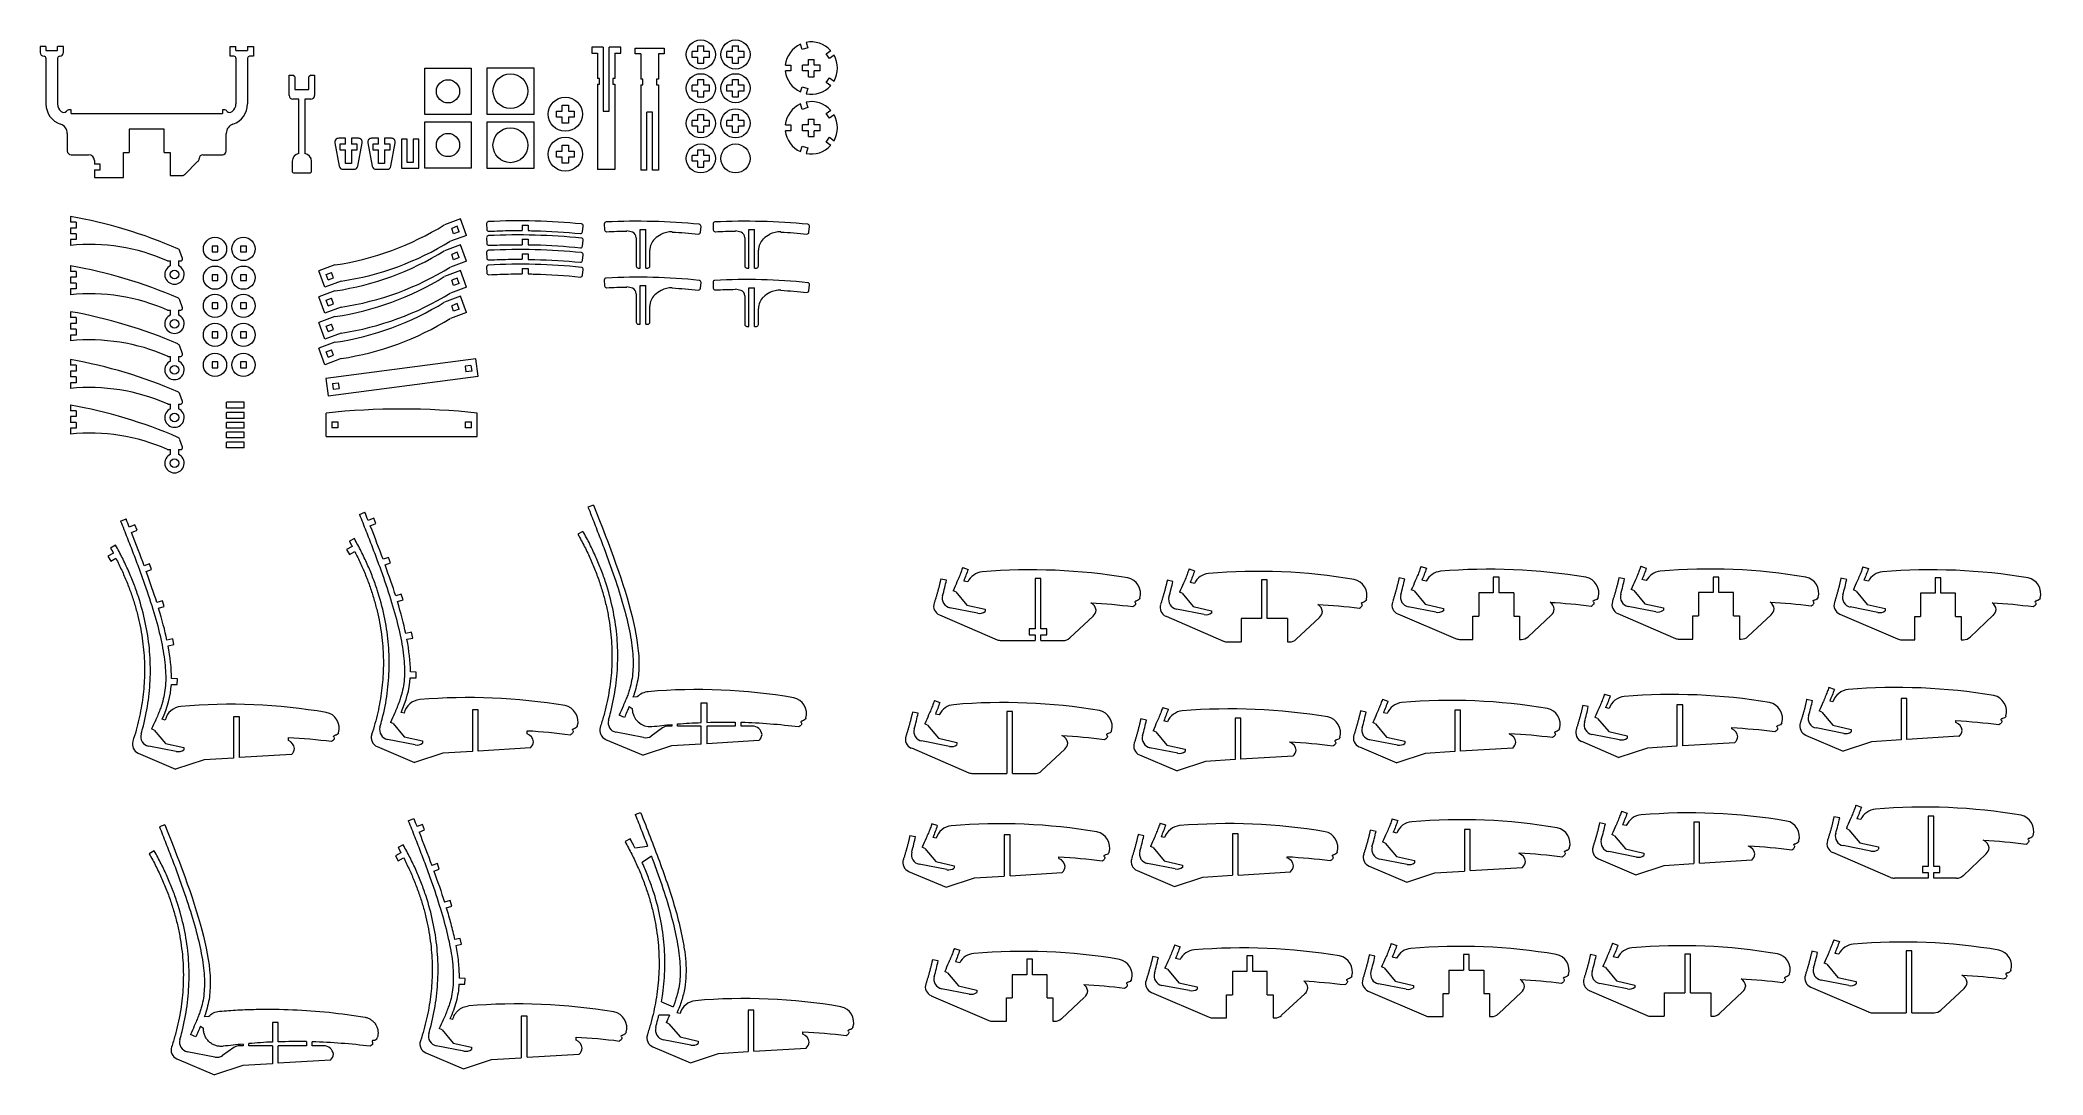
# Model space of a CAD drawing. Header units: millimetres. Extents: x 42 to 1075, y 65 to 598.
import ezdxf

# ---------------------------------------------------------------- set-up
doc = ezdxf.new("R2010")
doc.units = ezdxf.units.MM

msp = doc.modelspace()

# ---------------------------------------------------------------- linework, layer by layer
at = {"color": 5, "linetype": 'Continuous', "lineweight": 15}
for p, q in [((45.3, 595), (42.3, 595)), ((42.3, 595), (42.3, 592)), ((45.3, 595), (45.3, 593)), ((45.3, 593), (51.3, 593)), ((45.3, 589), (45.3, 565.4)), ((54.3, 595), (51.3, 595)), ((51.3, 593), (51.3, 595)), ((51.3, 589), (51.3, 565.4)), ((54.3, 592), (54.3, 595)), ((140.3, 595), (143.3, 595)), ((140.3, 590), (140.3, 595)), ((142.3, 590), (140.3, 590)), ((143.3, 593), (143.3, 595)), ((143.3, 593), (149.3, 593)), ((143.3, 589), (143.3, 565.4)), ((149.3, 595), (152.3, 595)), ((149.3, 595), (149.3, 593)), ((149.3, 589), (149.3, 565.4)), ((152.3, 590), (150.3, 590)), ((152.3, 595), (152.3, 590)), ((332.8, 594.6), (326.8, 594.6)), ((326.8, 594.6), (326.8, 591.6)), ((326.8, 591.6), (329.8, 591.6)), ((329.8, 591.6), (329.8, 578.6)), ((332.8, 594.6), (332.8, 561.6)), ((341.8, 594.6), (335.8, 594.6)), ((335.8, 561.6), (335.8, 594.6)), ((338.8, 591.6), (338.8, 578.6)), ((338.8, 591.6), (341.8, 591.6)), ((341.8, 591.6), (341.8, 594.6)), ((349.2, 594.2), (364.2, 594.2)), ((349.2, 591.2), (349.2, 594.2)), ((352.2, 591.2), (349.2, 591.2)), ((352.2, 591.2), (352.2, 578.2)), ((361.2, 591.2), (361.2, 578.2)), ((364.2, 591.2), (361.2, 591.2)), ((364.2, 594.2), (364.2, 591.2)), ((378.6, 589.4), (378.6, 592.4)), ((381.6, 592.4), (378.6, 592.4)), ((381.6, 589.4), (378.6, 589.4)), ((381.6, 592.4), (381.6, 595.4)), ((381.6, 595.4), (384.6, 595.4)), ((381.6, 586.4), (381.6, 589.4)), ((384.6, 592.4), (384.6, 595.4)), ((387.6, 592.4), (384.6, 592.4)), ((387.6, 589.4), (384.6, 589.4)), ((384.6, 586.4), (384.6, 589.4)), ((387.6, 589.4), (387.6, 592.4)), ((396.5, 589.4), (396.5, 592.4)), ((399.5, 592.4), (396.5, 592.4)), ((399.5, 589.4), (396.5, 589.4)), ((399.5, 592.4), (399.5, 595.4)), ((399.5, 595.4), (402.5, 595.4)), ((399.5, 586.4), (399.5, 589.4)), ((402.5, 592.4), (402.5, 595.4)), ((405.5, 592.4), (402.5, 592.4)), ((405.5, 589.4), (402.5, 589.4)), ((402.5, 586.4), (402.5, 589.4)), ((405.5, 589.4), (405.5, 592.4)), ((435.4, 593.4), (434.5, 596.2)), ((438.3, 594.3), (435.4, 593.4)), ((437.4, 597.1), (438.3, 594.3)), ((447.7, 591.2), (450.1, 593)), ((449.5, 588.8), (447.7, 591.2)), ((451.8, 590.5), (449.5, 588.8)), ((170.7, 580.3), (172.7, 580.3)), ((170.7, 569.8), (170.7, 580.3)), ((173.7, 579.3), (172.7, 580.3)), ((173.7, 579.3), (173.7, 572.8)), ((181.9, 580.3), (180.9, 579.3)), ((180.9, 572.8), (180.9, 579.3)), ((181.9, 580.3), (183.9, 580.3)), ((183.9, 580.3), (183.9, 569.8)), ((240.7, 583.9), (264.7, 583.9)), ((240.7, 559.9), (240.7, 583.9)), ((264.7, 583.9), (264.7, 559.9)), ((272.9, 584), (296.9, 584)), ((272.9, 560), (272.9, 584)), ((296.9, 584), (296.9, 560)), ((330.8, 578.6), (329.8, 578.6)), ((330.8, 575.6), (330.8, 578.6)), ((337.8, 578.6), (337.8, 575.6)), ((338.8, 578.6), (337.8, 578.6)), ((381.6, 586.4), (384.6, 586.4)), ((399.5, 586.4), (402.5, 586.4)), ((426.7, 585.4), (429.6, 585.4)), ((429.6, 582.4), (426.7, 582.4)), ((429.6, 585.4), (429.6, 582.4)), ((435.6, 582.4), (435.6, 585.4)), ((438.6, 585.4), (435.6, 585.4)), ((438.6, 582.4), (435.6, 582.4)), ((438.6, 585.4), (438.6, 588.4)), ((438.6, 588.4), (441.6, 588.4)), ((438.6, 579.4), (438.6, 582.4)), ((438.6, 579.4), (441.6, 579.4)), ((441.6, 585.4), (441.6, 588.4)), ((444.6, 585.4), (441.6, 585.4)), ((444.6, 582.4), (441.6, 582.4)), ((441.6, 579.4), (441.6, 582.4)), ((444.6, 582.4), (444.6, 585.4)), ((447.7, 576.5), (449.5, 578.9)), ((449.5, 578.9), (451.8, 577.2)), ((173.7, 572.8), (180.9, 572.8)), ((329.8, 575.6), (330.8, 575.6)), ((329.8, 575.6), (329.8, 531.6)), ((337.8, 575.6), (338.8, 575.6)), ((338.8, 575.6), (338.8, 531.6)), ((353.2, 578.2), (352.2, 578.2)), ((352.2, 575.2), (353.2, 575.2)), ((352.2, 575.2), (352.2, 531.2)), ((353.2, 575.2), (353.2, 578.2)), ((360.2, 578.2), (360.2, 575.2)), ((361.2, 578.2), (360.2, 578.2)), ((360.2, 575.2), (361.2, 575.2)), ((361.2, 575.2), (361.2, 531.2)), ((378.6, 572), (378.6, 575)), ((381.6, 575), (378.6, 575)), ((381.6, 572), (378.6, 572)), ((381.6, 575), (381.6, 578)), ((381.6, 578), (384.6, 578)), ((381.6, 569), (381.6, 572)), ((381.6, 569), (384.6, 569)), ((384.6, 575), (384.6, 578)), ((387.6, 575), (384.6, 575)), ((387.6, 572), (384.6, 572)), ((384.6, 569), (384.6, 572)), ((387.6, 572), (387.6, 575)), ((396.5, 572), (396.5, 575)), ((399.5, 575), (396.5, 575)), ((399.5, 572), (396.5, 572)), ((399.5, 575), (399.5, 578)), ((399.5, 578), (402.5, 578)), ((399.5, 569), (399.5, 572)), ((399.5, 569), (402.5, 569)), ((402.5, 575), (402.5, 578)), ((405.5, 575), (402.5, 575)), ((405.5, 572), (402.5, 572)), ((402.5, 569), (402.5, 572)), ((405.5, 572), (405.5, 575)), ((434.5, 571.6), (435.4, 574.3)), ((435.4, 574.3), (438.3, 573.4)), ((438.3, 573.4), (437.4, 570.6)), ((450.1, 574.8), (447.7, 576.5)), ((58.3, 562.4), (57.4, 562.4)), ((58.3, 560.4), (58.3, 562.4)), ((58.3, 560.4), (136.3, 560.4)), ((137.2, 562.4), (136.3, 562.4)), ((136.3, 562.4), (136.3, 560.4)), ((175.8, 567.8), (172.7, 567.8)), ((175.8, 539.8), (175.8, 567.8)), ((178.8, 567.8), (178.8, 539.8)), ((181.9, 567.8), (178.8, 567.8)), ((264.7, 559.9), (240.7, 559.9)), ((296.9, 560), (272.9, 560)), ((308.6, 558.6), (308.6, 561.7)), ((308.6, 561.7), (311.6, 561.7)), ((311.6, 558.6), (308.6, 558.6)), ((311.6, 561.7), (311.6, 564.7)), ((311.6, 564.7), (314.8, 564.7)), ((311.6, 555.5), (311.6, 558.6)), ((314.8, 564.7), (314.8, 561.7)), ((314.8, 561.7), (317.8, 561.7)), ((317.8, 558.5), (314.8, 558.5)), ((314.8, 558.5), (314.8, 555.5)), ((317.8, 561.7), (317.8, 558.5)), ((332.8, 561.6), (335.8, 561.6)), ((355.2, 531.2), (355.2, 561.2)), ((358.2, 561.2), (355.2, 561.2)), ((358.2, 531.2), (358.2, 561.2)), ((381.6, 556.9), (381.6, 559.9)), ((381.6, 559.9), (384.6, 559.9)), ((384.6, 556.9), (384.6, 559.9)), ((399.5, 556.9), (399.5, 559.9)), ((399.5, 559.9), (402.5, 559.9)), ((402.5, 556.9), (402.5, 559.9)), ((435.4, 562.6), (434.5, 565.4)), ((438.3, 563.6), (435.4, 562.6)), ((437.4, 566.3), (438.3, 563.6)), ((447.7, 560.5), (450.1, 562.2)), ((449.5, 558.1), (447.7, 560.5)), ((451.8, 559.8), (449.5, 558.1)), ((56.3, 550.2), (56.3, 541.2)), ((88.3, 552.4), (88.3, 540.4)), ((106.3, 552.4), (88.3, 552.4)), ((106.3, 540.4), (106.3, 552.4)), ((138.3, 541.2), (138.3, 550.2)), ((199.9, 547.7), (196.3, 547.7)), ((199.9, 544.7), (199.9, 547.7)), ((206.5, 547.7), (202.9, 547.7)), ((202.9, 547.7), (202.9, 544.7)), ((216.9, 547.7), (213.3, 547.7)), ((216.9, 544.7), (216.9, 547.7)), ((223.5, 547.7), (219.9, 547.7)), ((219.9, 547.7), (219.9, 544.7)), ((240.7, 556.2), (264.7, 556.2)), ((240.7, 532.2), (240.7, 556.2)), ((264.7, 556.2), (264.7, 532.2)), ((272.9, 556.1), (296.9, 556.1)), ((272.9, 532.1), (272.9, 556.1)), ((296.9, 556.1), (296.9, 532.1)), ((314.8, 555.5), (311.6, 555.5)), ((378.6, 553.9), (378.6, 556.9)), ((381.6, 556.9), (378.6, 556.9)), ((381.6, 553.9), (378.6, 553.9)), ((381.6, 550.9), (381.6, 553.9)), ((381.6, 550.9), (384.6, 550.9)), ((387.6, 556.9), (384.6, 556.9)), ((387.6, 553.9), (384.6, 553.9)), ((384.6, 550.9), (384.6, 553.9)), ((387.6, 553.9), (387.6, 556.9)), ((396.5, 553.9), (396.5, 556.9)), ((399.5, 556.9), (396.5, 556.9)), ((399.5, 553.9), (396.5, 553.9)), ((399.5, 550.9), (399.5, 553.9)), ((399.5, 550.9), (402.5, 550.9)), ((405.5, 556.9), (402.5, 556.9)), ((405.5, 553.9), (402.5, 553.9)), ((402.5, 550.9), (402.5, 553.9)), ((405.5, 553.9), (405.5, 556.9)), ((426.7, 554.6), (429.6, 554.6)), ((429.6, 551.6), (426.7, 551.6)), ((429.6, 554.6), (429.6, 551.6)), ((435.6, 551.6), (435.6, 554.6)), ((438.6, 554.6), (435.6, 554.6)), ((438.6, 551.6), (435.6, 551.6)), ((438.6, 554.6), (438.6, 557.6)), ((438.6, 557.6), (441.6, 557.6)), ((438.6, 548.6), (438.6, 551.6)), ((438.6, 548.6), (441.6, 548.6)), ((441.6, 554.6), (441.6, 557.6)), ((444.6, 554.6), (441.6, 554.6)), ((444.6, 551.6), (441.6, 551.6)), ((441.6, 548.6), (441.6, 551.6)), ((444.6, 551.6), (444.6, 554.6)), ((447.7, 545.7), (449.5, 548.2)), ((449.5, 548.2), (451.8, 546.4)), ((58.3, 539.2), (67.3, 539.2)), ((85.3, 527.4), (85.3, 540.4)), ((85.3, 540.4), (88.3, 540.4)), ((106.3, 540.4), (109.3, 540.4)), ((109.3, 540.4), (109.3, 528.4)), ((126.3, 539.2), (136.3, 539.2)), ((194.3, 545.3), (196.6, 533.3)), ((196.9, 544.7), (196.9, 541.7)), ((199.9, 544.7), (196.9, 544.7)), ((196.9, 541.7), (199.9, 541.7)), ((199.9, 534.7), (199.9, 541.7)), ((205.9, 544.7), (202.9, 544.7)), ((202.9, 541.7), (205.9, 541.7)), ((202.9, 541.7), (202.9, 534.7)), ((205.9, 541.7), (205.9, 544.7)), ((206.2, 533.3), (208.4, 545.3)), ((211.4, 545.3), (213.6, 533.3)), ((213.9, 544.7), (213.9, 541.7)), ((216.9, 544.7), (213.9, 544.7)), ((213.9, 541.7), (216.9, 541.7)), ((216.9, 534.7), (216.9, 541.7)), ((222.9, 544.7), (219.9, 544.7)), ((219.9, 541.7), (222.9, 541.7)), ((219.9, 541.7), (219.9, 534.7)), ((222.9, 541.7), (222.9, 544.7)), ((223.2, 533.3), (225.5, 545.3)), ((231.7, 547.2), (228.7, 547.2)), ((228.7, 547.2), (228.7, 532.2)), ((231.7, 535.2), (231.7, 547.2)), ((237.7, 547.2), (234.7, 547.2)), ((234.7, 547.2), (234.7, 535.2)), ((237.7, 532.2), (237.7, 547.2)), ((308.6, 538), (308.6, 541.1)), ((308.6, 541.1), (311.6, 541.1)), ((311.6, 538), (308.6, 538)), ((311.6, 541.1), (311.6, 544.1)), ((311.6, 544.1), (314.8, 544.1)), ((311.6, 534.9), (311.6, 538)), ((314.8, 544.1), (314.8, 541.1)), ((314.8, 541.1), (317.8, 541.1)), ((317.8, 537.9), (314.8, 537.9)), ((314.8, 537.9), (314.8, 534.9)), ((317.8, 541.1), (317.8, 537.9)), ((378.6, 535.8), (378.6, 538.8)), ((381.6, 538.8), (378.6, 538.8)), ((381.6, 538.8), (381.6, 541.8)), ((381.6, 541.8), (384.6, 541.8)), ((384.6, 538.8), (384.6, 541.8)), ((387.6, 538.8), (384.6, 538.8)), ((387.6, 535.8), (387.6, 538.8)), ((434.5, 540.8), (435.4, 543.6)), ((435.4, 543.6), (438.3, 542.7)), ((438.3, 542.7), (437.4, 539.9)), ((450.1, 544), (447.7, 545.7)), ((70.3, 536.2), (70.3, 534.4)), ((73.3, 534.4), (70.3, 534.4)), ((70.3, 531.4), (73.3, 531.4)), ((70.3, 531.4), (70.3, 527.4)), ((70.3, 527.4), (85.3, 527.4)), ((73.3, 531.4), (73.3, 534.4)), ((109.3, 528.4), (115.4, 528.4)), ((116.8, 528.9), (123.7, 535.8)), ((124.3, 537.2), (124.3, 537.2)), ((172.3, 535.8), (172.3, 530.8)), ((173.3, 529.8), (181.3, 529.8)), ((182.3, 530.8), (182.3, 535.8)), ((198.6, 531.7), (204.2, 531.7)), ((202.9, 534.7), (199.9, 534.7)), ((215.6, 531.7), (221.3, 531.7)), ((219.9, 534.7), (216.9, 534.7)), ((228.7, 532.2), (237.7, 532.2)), ((234.7, 535.2), (231.7, 535.2)), ((264.7, 532.2), (240.7, 532.2)), ((296.9, 532.1), (272.9, 532.1)), ((314.8, 534.9), (311.6, 534.9)), ((338.8, 531.6), (329.8, 531.6)), ((355.2, 531.2), (352.2, 531.2)), ((361.2, 531.2), (358.2, 531.2)), ((381.6, 535.8), (378.6, 535.8)), ((381.6, 532.8), (381.6, 535.8)), ((381.6, 532.8), (384.6, 532.8)), ((387.6, 535.8), (384.6, 535.8)), ((384.6, 532.8), (384.6, 535.8)), ((57.9, 507.4), (57.9, 504.4)), ((60.9, 504.4), (57.9, 504.4)), ((60.9, 501.4), (57.9, 501.4)), ((57.9, 501.4), (57.9, 498.4)), ((60.9, 498.4), (57.9, 498.4)), ((60.9, 504.4), (60.9, 501.4)), ((60.9, 498.4), (60.9, 495.4)), ((259.2, 506.1), (250.8, 503)), ((262.3, 497.6), (253.9, 494.6)), ((257.4, 502.3), (254.6, 501.2)), ((255.6, 498.4), (254.6, 501.2)), ((258.5, 499.4), (255.6, 498.4)), ((258.5, 499.4), (257.4, 502.3)), ((262.3, 497.6), (259.2, 506.1)), ((272.6, 503.7), (272.7, 500.7)), ((272.6, 496.4), (272.7, 493.4)), ((291, 502.9), (291, 500.1)), ((291, 502.9), (294, 502.9)), ((294, 502.9), (294, 500.1)), ((322.1, 499.4), (322.4, 502.4)), ((333.3, 503.5), (333.5, 500.5)), ((349.8, 496.4), (349.8, 481.7)), ((351.8, 500.7), (354.8, 500.7)), ((351.8, 480.7), (351.8, 500.7)), ((354.8, 480.7), (354.8, 500.7)), ((382.9, 499.2), (383.2, 502.2)), ((389.4, 503.5), (389.5, 500.5)), ((405.8, 496.4), (405.8, 481.7)), ((407.8, 500.7), (410.8, 500.7)), ((407.8, 480.7), (407.8, 500.7)), ((410.8, 480.7), (410.8, 500.7)), ((438.9, 499.2), (439.2, 502.2)), ((60.9, 495.4), (57.9, 495.4)), ((57.9, 495.4), (57.9, 492.4)), ((115.7, 485.7), (114.4, 489.5)), ((131, 492.1), (131, 489.1)), ((134, 492.1), (131, 492.1)), ((131, 489.1), (134, 489.1)), ((134, 489.1), (134, 492.1)), ((145.7, 492.1), (145.7, 489.1)), ((148.7, 492.1), (145.7, 492.1)), ((145.7, 489.1), (148.7, 489.1)), ((148.7, 489.1), (148.7, 492.1)), ((259.2, 492.7), (250.8, 489.6)), ((257.4, 488.9), (254.6, 487.8)), ((255.6, 485), (254.6, 487.8)), ((258.5, 486.1), (255.6, 485)), ((258.5, 486.1), (257.4, 488.9)), ((262.3, 484.3), (259.2, 492.7)), ((272.6, 488.8), (272.7, 485.9)), ((291, 495.6), (291, 492.8)), ((291, 495.6), (294, 495.6)), ((291, 488.1), (291, 485.3)), ((291, 488.1), (294, 488.1)), ((294, 495.6), (294, 492.8)), ((294, 488.1), (294, 485.2)), ((322.1, 492.1), (322.4, 495.1)), ((322.1, 484.6), (322.4, 487.6)), ((356.8, 481.7), (356.8, 489.9)), ((412.8, 481.7), (412.8, 489.9)), ((57.9, 482), (57.9, 479)), ((60.9, 479), (57.9, 479)), ((60.9, 476), (57.9, 476)), ((57.9, 476), (57.9, 473)), ((60.9, 479), (60.9, 476)), ((108.4, 484.4), (109.6, 484.4)), ((109.6, 482), (109.6, 484.4)), ((113.6, 484.4), (113.6, 482)), ((113.6, 484.4), (114.8, 484.4)), ((131, 477.3), (131, 474.3)), ((134, 477.3), (131, 477.3)), ((134, 474.3), (134, 477.3)), ((145.7, 477.3), (145.7, 474.3)), ((148.7, 477.3), (145.7, 477.3)), ((148.7, 474.3), (148.7, 477.3)), ((194.4, 482.4), (186, 479.3)), ((189.1, 470.8), (186, 479.3)), ((189.8, 477.5), (192.6, 478.5)), ((190.9, 474.7), (189.8, 477.5)), ((190.9, 474.7), (193.7, 475.7)), ((193.7, 475.7), (192.6, 478.5)), ((259.2, 479.4), (250.8, 476.3)), ((262.3, 484.3), (253.9, 481.2)), ((257.4, 475.5), (254.6, 474.5)), ((258.5, 472.7), (257.4, 475.5)), ((262.3, 470.9), (259.2, 479.4)), ((272.6, 481.3), (272.7, 478.3)), ((291, 480.5), (291, 477.7)), ((291, 480.5), (294, 480.5)), ((294, 480.5), (294, 477.7)), ((322.1, 477), (322.4, 480)), ((350.8, 480.7), (351.8, 480.7)), ((354.8, 480.7), (355.8, 480.7)), ((406.8, 480.7), (407.8, 480.7)), ((410.8, 480.7), (411.8, 480.7)), ((60.9, 473), (57.9, 473)), ((60.9, 470), (57.9, 470)), ((57.9, 470), (57.9, 467)), ((60.9, 473), (60.9, 470)), ((131, 474.3), (134, 474.3)), ((145.7, 474.3), (148.7, 474.3)), ((194.4, 469), (186, 465.9)), ((189.1, 457.5), (186, 465.9)), ((197.5, 473.9), (189.1, 470.8)), ((189.8, 464.1), (192.6, 465.2)), ((193.7, 462.3), (192.6, 465.2)), ((259.2, 466.2), (250.8, 463.1)), ((262.3, 470.9), (253.9, 467.8)), ((255.6, 471.7), (254.6, 474.5)), ((258.5, 472.7), (255.6, 471.7)), ((262.3, 457.8), (259.2, 466.2)), ((333.3, 474.6), (333.5, 471.6)), ((349.8, 467.5), (349.8, 452.8)), ((351.8, 471.8), (354.8, 471.8)), ((351.8, 451.8), (351.8, 471.8)), ((354.8, 451.8), (354.8, 471.8)), ((382.9, 470.3), (383.2, 473.3)), ((389.4, 473.4), (389.5, 470.4)), ((405.8, 466.4), (405.8, 451.6)), ((407.8, 470.6), (410.8, 470.6)), ((407.8, 450.6), (407.8, 470.6)), ((410.8, 450.6), (410.8, 470.6)), ((438.9, 469.1), (439.2, 472.1)), ((57.9, 458.2), (57.9, 455.2)), ((60.9, 455.2), (57.9, 455.2)), ((60.9, 455.2), (60.9, 452.2)), ((108.4, 459), (109.6, 459)), ((109.6, 456.6), (109.6, 459)), ((113.6, 459), (113.6, 456.6)), ((113.6, 459), (114.8, 459)), ((115.7, 460.3), (114.4, 464.1)), ((131, 462.8), (131, 459.8)), ((134, 462.8), (131, 462.8)), ((131, 459.8), (134, 459.8)), ((134, 459.8), (134, 462.8)), ((145.7, 462.8), (145.7, 459.8)), ((148.7, 462.8), (145.7, 462.8)), ((145.7, 459.8), (148.7, 459.8)), ((148.7, 459.8), (148.7, 462.8)), ((194.4, 455.7), (186, 452.6)), ((197.5, 460.6), (189.1, 457.5)), ((190.9, 461.3), (189.8, 464.1)), ((190.9, 461.3), (193.7, 462.3)), ((262.3, 457.8), (253.9, 454.7)), ((257.4, 462.4), (254.6, 461.3)), ((255.6, 458.5), (254.6, 461.3)), ((258.5, 459.5), (255.6, 458.5)), ((258.5, 459.5), (257.4, 462.4)), ((356.8, 452.8), (356.8, 461)), ((412.8, 451.6), (412.8, 459.9)), ((60.9, 452.2), (57.9, 452.2)), ((57.9, 452.2), (57.9, 449.2)), ((60.9, 449.2), (57.9, 449.2)), ((60.9, 446.2), (57.9, 446.2)), ((57.9, 446.2), (57.9, 443.2)), ((60.9, 449.2), (60.9, 446.2)), ((131, 447.8), (131, 444.8)), ((134, 447.8), (131, 447.8)), ((131, 444.8), (134, 444.8)), ((134, 444.8), (134, 447.8)), ((145.7, 447.8), (145.7, 444.8)), ((148.7, 447.8), (145.7, 447.8)), ((145.7, 444.8), (148.7, 444.8)), ((148.7, 444.8), (148.7, 447.8)), ((189.1, 444.1), (186, 452.6)), ((197.5, 447.2), (189.1, 444.1)), ((189.8, 450.8), (192.6, 451.8)), ((190.9, 448), (189.8, 450.8)), ((190.9, 448), (193.7, 449)), ((193.7, 449), (192.6, 451.8)), ((350.8, 451.8), (351.8, 451.8)), ((354.8, 451.8), (355.8, 451.8)), ((406.8, 450.6), (407.8, 450.6)), ((410.8, 450.6), (411.8, 450.6)), ((108.4, 435.2), (109.6, 435.2)), ((109.6, 432.8), (109.6, 435.2)), ((113.6, 435.2), (113.6, 432.8)), ((113.6, 435.2), (114.8, 435.2)), ((115.7, 436.5), (114.4, 440.4)), ((194.4, 442.5), (186, 439.4)), ((189.1, 430.9), (186, 439.4)), ((197.5, 434), (189.1, 430.9)), ((189.8, 437.6), (192.6, 438.6)), ((190.9, 434.8), (189.8, 437.6)), ((190.9, 434.8), (193.7, 435.8)), ((193.7, 435.8), (192.6, 438.6)), ((57.9, 433.6), (57.9, 430.6)), ((60.9, 430.6), (57.9, 430.6)), ((60.9, 427.6), (57.9, 427.6)), ((57.9, 427.6), (57.9, 424.6)), ((60.9, 424.6), (57.9, 424.6)), ((60.9, 430.6), (60.9, 427.6)), ((60.9, 424.6), (60.9, 421.6)), ((131, 432.3), (131, 429.3)), ((134, 432.3), (131, 432.3)), ((131, 429.3), (134, 429.3)), ((134, 429.3), (134, 432.3)), ((145.7, 432.3), (145.7, 429.3)), ((148.7, 432.3), (145.7, 432.3)), ((145.7, 429.3), (148.7, 429.3)), ((148.7, 429.3), (148.7, 432.3)), ((267.1, 433.9), (189.7, 423.8)), ((189.7, 423.8), (190.9, 414.9)), ((190.9, 414.9), (268.2, 425)), ((264.5, 430.5), (261.5, 430.1)), ((261.5, 430.1), (261.9, 427.2)), ((264.9, 427.6), (261.9, 427.2)), ((264.5, 430.5), (264.9, 427.6)), ((268.2, 425), (267.1, 433.9)), ((60.9, 421.6), (57.9, 421.6)), ((57.9, 421.6), (57.9, 418.6)), ((115.7, 411.9), (114.4, 415.7)), ((193.1, 421.2), (196.1, 421.6)), ((193.1, 421.2), (193.5, 418.2)), ((193.5, 418.2), (196.5, 418.6)), ((196.1, 421.6), (196.5, 418.6)), ((57.9, 410.1), (57.9, 407.1)), ((60.9, 407.1), (57.9, 407.1)), ((60.9, 404.1), (57.9, 404.1)), ((57.9, 404.1), (57.9, 401.1)), ((60.9, 407.1), (60.9, 404.1)), ((108.4, 410.6), (109.6, 410.6)), ((109.6, 408.2), (109.6, 410.6)), ((113.6, 410.6), (113.6, 408.2)), ((113.6, 410.6), (114.8, 410.6)), ((147.5, 411.5), (138.5, 411.5)), ((138.5, 408.5), (138.5, 411.5)), ((147.5, 408.5), (138.5, 408.5)), ((147.5, 406.2), (138.5, 406.2)), ((138.5, 403.2), (138.5, 406.2)), ((147.5, 403.2), (138.5, 403.2)), ((147.5, 408.5), (147.5, 411.5)), ((147.5, 403.2), (147.5, 406.2)), ((189.8, 393.9), (189.8, 405.9)), ((267.8, 393.9), (267.8, 405.9)), ((60.9, 401.1), (57.9, 401.1)), ((60.9, 398.1), (57.9, 398.1)), ((57.9, 398.1), (57.9, 395.1)), ((60.9, 401.1), (60.9, 398.1)), ((147.5, 401.1), (138.5, 401.1)), ((138.5, 398.1), (138.5, 401.1)), ((147.5, 398.1), (138.5, 398.1)), ((147.5, 396.1), (138.5, 396.1)), ((138.5, 393.1), (138.5, 396.1)), ((147.5, 393.1), (138.5, 393.1)), ((147.5, 398.1), (147.5, 401.1)), ((147.5, 393.1), (147.5, 396.1)), ((189.8, 393.9), (267.8, 393.9)), ((192.8, 401.4), (192.8, 398.4)), ((192.8, 401.4), (195.8, 401.4)), ((195.8, 398.4), (192.8, 398.4)), ((195.8, 401.4), (195.8, 398.4)), ((261.8, 398.4), (261.8, 401.4)), ((261.8, 401.4), (264.8, 401.4)), ((264.8, 398.4), (261.8, 398.4)), ((264.8, 398.4), (264.8, 401.4)), ((108.4, 387.1), (109.6, 387.1)), ((109.6, 384.6), (109.6, 387.1)), ((113.6, 387.1), (113.6, 384.6)), ((113.6, 387.1), (114.8, 387.1)), ((115.7, 388.4), (114.4, 392.2)), ((147.5, 391), (138.5, 391)), ((138.5, 388), (138.5, 391)), ((147.5, 388), (138.5, 388)), ((147.5, 388), (147.5, 391)), ((83.8, 350.2), (86.6, 351.3)), ((207, 353.6), (209.8, 354.8)), ((214.4, 351.7), (211.5, 350.6)), ((215.5, 348.9), (214.4, 351.7)), ((327.7, 358.5), (324.9, 357.4)), ((91.2, 348.3), (88.3, 347.1)), ((89.4, 344.3), (92.3, 345.5)), ((92.3, 345.5), (91.2, 348.3)), ((204.4, 341.2), (201.8, 339.8)), ((212.6, 347.8), (215.5, 348.9)), ((322.3, 344.9), (319.7, 343.5)), ((80.1, 333.7), (77.2, 332.1)), ((77.2, 332.1), (78.7, 329.5)), ((81.2, 337.8), (78.6, 336.3)), ((78.7, 329.5), (81.4, 331)), ((203.3, 337.1), (200.4, 335.5)), ((200.4, 335.5), (201.8, 332.9)), ((201.8, 332.9), (204.6, 334.5)), ((222, 331.5), (219.2, 330.5)), ((223, 328.7), (222, 331.5)), ((98.8, 328.1), (96, 327.1)), ((97, 324.2), (99.8, 325.3)), ((99.8, 325.3), (98.8, 328.1)), ((220.2, 327.7), (223, 328.7)), ((509.8, 319.7), (506.9, 320.3)), ((518.2, 326.3), (521, 325.3)), ((555.5, 320.6), (555.5, 294.6)), ((558.5, 320.6), (555.5, 320.6)), ((558.5, 294.6), (558.5, 320.6)), ((635, 325.6), (637.8, 324.6)), ((746.2, 320.2), (743.3, 320.9)), ((754.6, 326.8), (757.4, 325.9)), ((791.9, 321.2), (791.9, 313.2)), ((794.9, 321.2), (791.9, 321.2)), ((794.9, 313.2), (794.9, 321.2)), ((859.6, 320.4), (856.7, 321)), ((868, 327), (870.8, 326)), ((905.3, 321.3), (905.3, 313.3)), ((908.3, 321.3), (905.3, 321.3)), ((908.3, 313.3), (908.3, 321.3)), ((974.2, 320.1), (971.2, 320.7)), ((982.5, 326.7), (985.4, 325.7)), ((1019.8, 321), (1019.8, 313)), ((1022.8, 321), (1019.8, 321)), ((1022.8, 313), (1022.8, 321)), ((228.6, 312.5), (225.7, 311.6)), ((229.5, 309.6), (228.6, 312.5)), ((514.6, 313.7), (513.2, 314.3)), ((514.6, 313.7), (520.3, 306.8)), ((520.8, 318.8), (518.7, 319.3)), ((626.6, 319), (623.7, 319.7)), ((631.4, 313), (630, 313.6)), ((631.4, 313), (637.1, 306.1)), ((637.7, 318.1), (635.5, 318.6)), ((672.3, 319.9), (672.3, 299.9)), ((675.3, 319.9), (672.3, 319.9)), ((675.3, 299.9), (675.3, 319.9)), ((751, 314.2), (749.6, 314.8)), ((751, 314.2), (756.7, 307.3)), ((757.3, 319.3), (755.1, 319.8)), ((784.4, 313.2), (784.4, 301.2)), ((791.9, 313.2), (784.4, 313.2)), ((802.4, 313.2), (794.9, 313.2)), ((802.4, 313.2), (802.4, 301.2)), ((864.4, 314.4), (863, 315)), ((864.4, 314.4), (870.1, 307.5)), ((870.8, 319.5), (868.5, 320)), ((897.8, 313.3), (897.8, 301.3)), ((905.3, 313.3), (897.8, 313.3)), ((915.8, 313.3), (908.3, 313.3)), ((915.8, 301.3), (915.8, 313.3)), ((979, 314.1), (977.6, 314.7)), ((979, 314.1), (984.7, 307.2)), ((985.4, 319.2), (983.1, 319.7)), ((1012.3, 313), (1012.3, 301)), ((1019.8, 313), (1012.3, 313)), ((1030.3, 313), (1022.8, 313)), ((1030.3, 301), (1030.3, 313)), ((105.4, 309.1), (102.5, 308.2)), ((103.4, 305.3), (106.3, 306.2)), ((106.3, 306.2), (105.4, 309.1)), ((226.6, 308.7), (229.5, 309.6)), ((506.3, 301.8), (536, 289)), ((525.9, 302.7), (511.6, 305.5)), ((520.3, 306.8), (529.8, 304.7)), ((529.8, 304.7), (529.8, 303.5)), ((573.4, 290), (585.4, 301.2)), ((623.1, 301.1), (652.8, 288.3)), ((642.7, 302), (628.4, 304.8)), ((637.1, 306.1), (646.6, 304)), ((646.6, 304), (646.6, 302.8)), ((661.8, 299.9), (661.8, 287.9)), ((672.3, 299.9), (661.8, 299.9)), ((685.8, 299.9), (675.3, 299.9)), ((685.8, 299.9), (685.8, 287.9)), ((690.2, 289.3), (702.2, 300.5)), ((742.7, 302.3), (772.4, 289.6)), ((762.3, 303.2), (748, 306)), ((756.7, 307.3), (766.2, 305.2)), ((766.2, 305.2), (766.2, 304)), ((781.4, 289.2), (781.4, 301.2)), ((781.4, 301.2), (784.4, 301.2)), ((802.4, 301.2), (805.4, 301.2)), ((805.4, 301.2), (805.4, 289.2)), ((809.8, 290.5), (821.8, 301.7)), ((856.1, 302.5), (885.9, 289.7)), ((875.7, 303.4), (861.5, 306.1)), ((870.1, 307.5), (879.6, 305.4)), ((879.6, 305.4), (879.6, 304.2)), ((894.8, 289.3), (894.8, 301.3)), ((894.8, 301.3), (897.8, 301.3)), ((915.8, 301.3), (918.8, 301.3)), ((918.8, 301.3), (918.8, 289.3)), ((923.2, 290.7), (935.2, 301.8)), ((970.6, 302.2), (1000.4, 289.4)), ((990.3, 303.1), (976, 305.9)), ((984.7, 307.2), (994.1, 305.1)), ((994.1, 305.1), (994.1, 303.9)), ((1009.3, 289), (1009.3, 301)), ((1009.3, 301), (1012.3, 301)), ((1030.3, 301), (1033.3, 301)), ((1033.3, 301), (1033.3, 289)), ((1037.8, 290.4), (1049.8, 301.6)), ((110.7, 289.4), (107.7, 288.8)), ((111.3, 286.5), (110.7, 289.4)), ((233.9, 292.9), (230.9, 292.3)), ((231.5, 289.3), (234.5, 289.9)), ((234.5, 289.9), (233.9, 292.9)), ((552.5, 294.6), (552.5, 291.6)), ((555.5, 294.6), (552.5, 294.6)), ((552.5, 291.6), (555.5, 291.6)), ((555.5, 291.6), (555.5, 288.6)), ((561.5, 294.6), (558.5, 294.6)), ((558.5, 291.6), (561.5, 291.6)), ((558.5, 288.6), (558.5, 291.6)), ((561.5, 291.6), (561.5, 294.6)), ((887.8, 289.3), (894.8, 289.3)), ((918.8, 289.3), (919.8, 289.3)), ((108.3, 285.9), (111.3, 286.5)), ((538, 288.6), (555.5, 288.6)), ((558.5, 288.6), (570, 288.6)), ((654.8, 287.9), (661.8, 287.9)), ((685.8, 287.9), (686.8, 287.9)), ((774.4, 289.2), (781.4, 289.2)), ((805.4, 289.2), (806.4, 289.2)), ((1002.4, 289), (1009.3, 289)), ((1033.3, 289), (1034.4, 289)), ((113.1, 268.9), (110.1, 269)), ((113, 265.9), (113.1, 268.9)), ((233.2, 269.4), (236.2, 269.3)), ((236.3, 272.3), (233.3, 272.4)), ((236.2, 269.3), (236.3, 272.3)), ((110, 266), (113, 265.9)), ((350.3, 259.5), (348.1, 259.3)), ((849.3, 261), (852.2, 260.1)), ((953.6, 258.4), (956.5, 257.7)), ((967.8, 263.4), (964.9, 264.3)), ((1002.2, 258.7), (1002.2, 237.3)), ((1005.2, 258.7), (1002.2, 258.7)), ((1005.2, 237.5), (1005.2, 258.7)), ((106.8, 247.6), (105.3, 248)), ((142.1, 249.3), (142.1, 228)), ((145.1, 249.3), (142.1, 249.3)), ((145.1, 228.2), (145.1, 249.3)), ((230, 251.1), (228.5, 251.4)), ((265.3, 252.8), (265.3, 231.4)), ((268.3, 252.8), (265.3, 252.8)), ((268.3, 231.6), (268.3, 252.8)), ((343.7, 248.9), (340.9, 250.1)), ((346.2, 254.6), (347.7, 253.6)), ((383.2, 246.3), (383.2, 256.5)), ((383.2, 256.5), (386.2, 256.5)), ((386.2, 256.5), (386.2, 246.4)), ((495.2, 251.1), (492.3, 251.7)), ((503.6, 257.6), (506.4, 256.7)), ((506.1, 250.2), (504.1, 250.6)), ((540.9, 252), (540.9, 220)), ((543.9, 252), (540.9, 252)), ((543.9, 220), (543.9, 252)), ((613, 247.6), (610, 248.2)), ((621.4, 254.1), (624.2, 253.2)), ((658.7, 248.5), (658.7, 227.2)), ((661.7, 248.5), (658.7, 248.5)), ((661.7, 227.4), (661.7, 248.5)), ((726.3, 251.7), (723.4, 252.3)), ((734.7, 258.3), (737.5, 257.3)), ((737.1, 250.9), (735.2, 251.3)), ((772, 252.6), (772, 231.3)), ((775, 252.6), (772, 252.6)), ((775, 231.5), (775, 252.6)), ((840.9, 254.5), (838, 255.1)), ((845.7, 248.4), (844.3, 249)), ((845.7, 248.4), (851.4, 241.6)), ((851.6, 253.6), (849.8, 254)), ((886.6, 255.4), (886.6, 234.1)), ((889.6, 255.4), (886.6, 255.4)), ((889.6, 234.2), (889.6, 255.4)), ((961.3, 251.7), (960, 252.3)), ((961.3, 251.7), (967, 244.9)), ((967.1, 256.9), (965.4, 257.3)), ((101.2, 242.4), (99.8, 243)), ((101.2, 242.4), (106.9, 235.5)), ((170.4, 237), (170.4, 238.6)), ((224.4, 245.8), (223, 246.4)), ((224.4, 245.8), (230.1, 238.9)), ((230.1, 238.9), (239.6, 236.8)), ((293.6, 240.4), (293.6, 242.1)), ((334, 237.6), (353.3, 229.4)), ((353.6, 238.5), (339.4, 241.3)), ((363.4, 243.6), (357.5, 239.3)), ((368.1, 244.5), (366.3, 244.5)), ((368.1, 245.3), (368.1, 244.5)), ((371.1, 244.5), (371.1, 245.6)), ((383.2, 244.5), (371.1, 244.5)), ((383.2, 235.2), (383.2, 244.5)), ((386.2, 244.5), (386.2, 235.3)), ((400.9, 244.5), (386.2, 244.5)), ((400.9, 246.5), (400.9, 244.5)), ((403.9, 244.5), (403.9, 246.5)), ((409.7, 244.5), (403.9, 244.5)), ((500, 245), (498.6, 245.6)), ((500, 245), (505.7, 238.2)), ((505.7, 238.2), (515.2, 236)), ((617.8, 241.5), (616.4, 242.1)), ((617.8, 241.5), (623.5, 234.7)), ((623.8, 246.7), (621.9, 247.1)), ((731.1, 245.7), (729.7, 246.3)), ((731.1, 245.7), (736.8, 238.8)), ((736.8, 238.8), (746.3, 236.7)), ((800.3, 240.3), (800.3, 240.7)), ((857, 237.4), (842.8, 240.2)), ((851.4, 241.6), (860.9, 239.4)), ((860.9, 239.4), (860.9, 238.3)), ((914.9, 243.1), (914.9, 243.7)), ((953, 239.8), (972.3, 231.5)), ((972.7, 240.7), (958.4, 243.5)), ((967, 244.9), (976.5, 242.7)), ((976.5, 242.7), (976.5, 241.5)), ((1032.1, 239.2), (1005.2, 237.5)), ((1030.5, 246.3), (1030.5, 247.3)), ((92.9, 230.5), (112.2, 222.2)), ((112.5, 231.4), (98.3, 234.1)), ((106.9, 235.5), (116.4, 233.4)), ((116.4, 233.4), (116.4, 232.2)), ((142.1, 228), (126.9, 227.1)), ((172, 229.8), (145.1, 228.2)), ((216.1, 233.9), (235.4, 225.6)), ((235.7, 234.8), (221.5, 237.6)), ((250, 230.5), (235.4, 225.6)), ((239.6, 236.8), (239.6, 235.6)), ((265.3, 231.4), (250, 230.5)), ((295.2, 233.3), (268.3, 231.6)), ((368, 234.2), (353.3, 229.4)), ((383.2, 235.2), (368, 234.2)), ((413.1, 237), (386.2, 235.3)), ((491.7, 233.2), (521.4, 220.4)), ((511.3, 234), (497, 236.8)), ((515.2, 236), (515.2, 234.9)), ((558.8, 221.3), (570.8, 232.5)), ((609.4, 229.7), (628.8, 221.4)), ((629.1, 230.5), (614.8, 233.3)), ((623.5, 234.7), (632.9, 232.5)), ((632.9, 232.5), (632.9, 231.4)), ((688.6, 229), (661.7, 227.4)), ((686.9, 236.2), (686.9, 236.3)), ((722.8, 233.8), (742.1, 225.5)), ((742.4, 234.7), (728.1, 237.4)), ((756.7, 230.4), (742.1, 225.5)), ((746.3, 236.7), (746.3, 235.5)), ((772, 231.3), (756.7, 230.4)), ((801.9, 233.1), (775, 231.5)), ((837.4, 236.6), (856.7, 228.3)), ((871.4, 233.1), (856.7, 228.3)), ((886.6, 234.1), (871.4, 233.1)), ((916.5, 235.9), (889.6, 234.2)), ((987, 236.4), (972.3, 231.5)), ((1002.2, 237.3), (987, 236.4)), ((126.9, 227.1), (112.2, 222.2)), ((523.4, 220), (540.9, 220)), ((543.9, 220), (555.4, 220)), ((643.4, 226.2), (628.8, 221.4)), ((658.7, 227.2), (643.4, 226.2)), ((232.2, 195.6), (235, 196.8)), ((349.3, 198.8), (352, 199.9)), ((739.7, 196.7), (742.6, 195.8)), ((858, 200.5), (860.9, 199.6)), ((970.6, 197.1), (967.6, 197.7)), ((978.9, 203.6), (981.8, 202.7)), ((981.5, 196.2), (979.4, 196.7)), ((1016.2, 198), (1016.2, 172)), ((1019.2, 198), (1016.2, 198)), ((1019.2, 172), (1019.2, 198)), ((106.6, 193.6), (103.8, 192.5)), ((239.5, 193.7), (236.7, 192.6)), ((237.8, 189.8), (240.6, 190.9)), ((240.6, 190.9), (239.5, 193.7)), ((346.7, 186.3), (344, 184.9)), ((491, 188.1), (493.9, 187.5)), ((505.1, 193.1), (502.3, 194)), ((504.5, 186.7), (502.8, 187)), ((539.6, 188.4), (539.6, 167.1)), ((542.6, 188.4), (539.6, 188.4)), ((542.6, 167.2), (542.6, 188.4)), ((611.6, 187.8), (608.7, 188.5)), ((620, 194.4), (622.8, 193.5)), ((622.3, 187), (620.5, 187.4)), ((657.3, 188.8), (657.3, 167.5)), ((660.3, 188.8), (657.3, 188.8)), ((660.3, 167.6), (660.3, 188.8)), ((731.4, 190.1), (728.4, 190.8)), ((742.1, 189.3), (740.3, 189.7)), ((777, 191.1), (777, 169.7)), ((780, 191.1), (777, 191.1)), ((780, 169.9), (780, 191.1)), ((849.7, 193.9), (846.7, 194.6)), ((854.4, 187.9), (853.1, 188.5)), ((854.4, 187.9), (860.1, 181.1)), ((860.5, 193.1), (858.5, 193.5)), ((895.3, 194.9), (895.3, 173.5)), ((898.3, 194.9), (895.3, 194.9)), ((898.3, 173.7), (898.3, 194.9)), ((975.3, 191), (974, 191.6)), ((975.3, 191), (981, 184.2)), ((101.2, 180.1), (98.6, 178.6)), ((228.4, 179.1), (225.6, 177.5)), ((225.6, 177.5), (227, 174.9)), ((229.6, 183.2), (227, 181.8)), ((227, 174.9), (229.8, 176.5)), ((349.1, 181.7), (355.6, 182.6)), ((357.6, 177.4), (352.8, 174.1)), ((498.7, 181.4), (497.3, 182)), ((498.7, 181.4), (504.4, 174.6)), ((567.8, 176.1), (567.8, 177)), ((616.4, 181.8), (615, 182.4)), ((616.4, 181.8), (622.1, 175)), ((685.6, 176.4), (685.6, 177.1)), ((747.5, 173.1), (733.2, 175.9)), ((736.1, 184.1), (734.8, 184.7)), ((736.1, 184.1), (741.9, 177.2)), ((741.9, 177.2), (751.3, 175.1)), ((805.3, 178.7), (805.3, 179.1)), ((846.1, 176), (865.4, 167.7)), ((865.8, 176.9), (851.5, 179.7)), ((860.1, 181.1), (869.6, 178.9)), ((869.6, 178.9), (869.6, 177.7)), ((923.6, 182.5), (923.6, 182.7)), ((996.8, 166.4), (967, 179.2)), ((986.7, 180), (972.4, 182.8)), ((981, 184.2), (990.5, 182.1)), ((990.5, 182.1), (990.5, 180.9)), ((1046.1, 178.5), (1034.2, 167.3)), ((247.2, 173.5), (244.4, 172.5)), ((245.4, 169.7), (248.2, 170.7)), ((248.2, 170.7), (247.2, 173.5)), ((490.3, 169.5), (509.7, 161.3)), ((510, 170.4), (495.7, 173.2)), ((504.4, 174.6), (513.8, 172.4)), ((509.7, 161.3), (524.3, 166.1)), ((513.8, 172.4), (513.8, 171.3)), ((524.3, 166.1), (539.6, 167.1)), ((542.6, 167.2), (569.5, 168.9)), ((608.1, 169.9), (627.4, 161.7)), ((627.7, 170.8), (613.5, 173.6)), ((622.1, 175), (631.6, 172.8)), ((627.4, 161.7), (642, 166.5)), ((631.6, 172.8), (631.6, 171.6)), ((642, 166.5), (657.3, 167.5)), ((660.3, 167.6), (687.2, 169.3)), ((727.8, 172.2), (747.2, 163.9)), ((747.2, 163.9), (761.8, 168.8)), ((751.3, 175.1), (751.3, 173.9)), ((761.8, 168.8), (777, 169.7)), ((780, 169.9), (807, 171.6)), ((865.4, 167.7), (880.1, 172.6)), ((880.1, 172.6), (895.3, 173.5)), ((898.3, 173.7), (925.2, 175.4)), ((1016.2, 166), (998.8, 166)), ((1013.2, 172), (1013.2, 169)), ((1016.2, 172), (1013.2, 172)), ((1013.2, 169), (1016.2, 169)), ((1016.2, 169), (1016.2, 166)), ((1022.2, 172), (1019.2, 172)), ((1019.2, 169), (1022.2, 169)), ((1019.2, 166), (1019.2, 169)), ((1030.8, 166), (1019.2, 166)), ((1022.2, 169), (1022.2, 172)), ((253.8, 154.5), (250.9, 153.6)), ((251.8, 150.7), (254.7, 151.6)), ((254.7, 151.6), (253.8, 154.5)), ((259, 134.9), (256.1, 134.3)), ((259.6, 131.9), (259, 134.9)), ((256.7, 131.3), (259.6, 131.9)), ((513.9, 129.8), (516.7, 128.9)), ((551.2, 124.2), (551.2, 116.2)), ((554.2, 124.2), (551.2, 124.2)), ((554.2, 116.2), (554.2, 124.2)), ((619.1, 125), (616.2, 125.6)), ((627.5, 131.6), (630.3, 130.6)), ((630.3, 124.1), (628, 124.6)), ((664.8, 125.9), (664.8, 117.9)), ((667.8, 125.9), (664.8, 125.9)), ((667.8, 117.9), (667.8, 125.9)), ((730.8, 125.7), (727.9, 126.4)), ((739.2, 132.3), (742.1, 131.3)), ((742, 124.8), (739.7, 125.3)), ((776.5, 126.6), (776.5, 118.6)), ((779.5, 126.6), (776.5, 126.6)), ((779.5, 118.6), (779.5, 126.6)), ((844.9, 125.9), (842, 126.6)), ((853.3, 132.5), (856.2, 131.5)), ((856, 125), (853.8, 125.5)), ((890.6, 126.8), (890.6, 106.8)), ((893.6, 126.8), (890.6, 126.8)), ((893.6, 106.8), (893.6, 126.8)), ((959.1, 127.7), (956.2, 128.3)), ((967.5, 134.2), (970.4, 133.3)), ((970.1, 126.8), (968, 127.2)), ((1004.8, 128.6), (1004.8, 96.6)), ((1007.8, 128.6), (1004.8, 128.6)), ((1007.8, 96.6), (1007.8, 128.6)), ((261.5, 114.3), (258.4, 114.4)), ((261.4, 111.3), (261.5, 114.3)), ((505.5, 123.3), (502.6, 123.9)), ((510.3, 117.2), (508.9, 117.8)), ((510.3, 117.2), (516, 110.4)), ((516.7, 122.4), (514.4, 122.8)), ((543.7, 116.2), (543.7, 104.2)), ((551.2, 116.2), (543.7, 116.2)), ((561.7, 116.2), (554.2, 116.2)), ((561.7, 104.2), (561.7, 116.2)), ((623.9, 119), (622.5, 119.6)), ((623.9, 119), (629.6, 112.1)), ((657.3, 117.9), (657.3, 105.9)), ((664.8, 117.9), (657.3, 117.9)), ((675.3, 117.9), (667.8, 117.9)), ((675.3, 105.9), (675.3, 117.9)), ((735.6, 119.7), (734.2, 120.3)), ((735.6, 119.7), (741.3, 112.8)), ((769, 118.6), (769, 106.6)), ((769, 118.6), (776.5, 118.6)), ((779.5, 118.6), (787, 118.6)), ((787, 118.6), (787, 106.6)), ((849.7, 119.9), (848.3, 120.5)), ((849.7, 119.9), (855.4, 113)), ((963.9, 121.6), (962.5, 122.2)), ((963.9, 121.6), (969.6, 114.8)), ((969.6, 114.8), (979.1, 112.7)), ((258.3, 111.4), (261.4, 111.3)), ((501.9, 105.4), (531.7, 92.6)), ((521.6, 106.2), (507.3, 109)), ((516, 110.4), (525.4, 108.3)), ((525.4, 108.3), (525.4, 107.1)), ((540.7, 92.2), (540.7, 104.2)), ((540.7, 104.2), (543.7, 104.2)), ((561.7, 104.2), (564.7, 104.2)), ((564.7, 104.2), (564.7, 92.2)), ((569.1, 93.5), (581.1, 104.7)), ((615.6, 107.1), (645.3, 94.3)), ((635.2, 108), (620.9, 110.7)), ((629.6, 112.1), (639.1, 110)), ((639.1, 110), (639.1, 108.8)), ((654.3, 93.9), (654.3, 105.9)), ((654.3, 105.9), (657.3, 105.9)), ((675.3, 105.9), (678.3, 105.9)), ((678.3, 105.9), (678.3, 93.9)), ((682.7, 95.3), (694.7, 106.4)), ((727.3, 107.8), (757.1, 95)), ((746.9, 108.7), (732.7, 111.5)), ((741.3, 112.8), (750.8, 110.7)), ((750.8, 110.7), (750.8, 109.5)), ((766, 94.6), (766, 106.6)), ((766, 106.6), (769, 106.6)), ((787, 106.6), (790, 106.6)), ((790, 106.6), (790, 94.6)), ((794.5, 96), (806.4, 107.2)), ((841.4, 108), (871.2, 95.2)), ((861, 108.9), (846.8, 111.7)), ((855.4, 113), (864.9, 110.9)), ((864.9, 110.9), (864.9, 109.7)), ((880.1, 106.8), (880.1, 94.8)), ((880.1, 106.8), (890.6, 106.8)), ((893.6, 106.8), (904.1, 106.8)), ((904.1, 106.8), (904.1, 94.8)), ((908.6, 96.2), (920.5, 107.4)), ((955.6, 109.8), (985.4, 97)), ((975.2, 110.6), (961, 113.4)), ((979.1, 112.7), (979.1, 111.5)), ((1022.7, 97.9), (1034.7, 109.1)), ((129.2, 94.7), (127, 94.4)), ((255.2, 93.1), (253.7, 93.4)), ((290.5, 94.8), (290.5, 73.4)), ((293.5, 94.8), (290.5, 94.8)), ((293.5, 73.6), (293.5, 94.8)), ((367, 95.4), (361.5, 95.4)), ((362.9, 102.2), (368.8, 99.6)), ((372.4, 96.2), (370.8, 96.5)), ((407.5, 97.9), (407.5, 76.6)), ((410.5, 97.9), (407.5, 97.9)), ((410.5, 76.7), (410.5, 97.9)), ((647.3, 93.9), (654.3, 93.9)), ((678.3, 93.9), (679.3, 93.9)), ((759, 94.6), (766, 94.6)), ((790, 94.6), (791, 94.6)), ((873.1, 94.8), (880.1, 94.8)), ((904.1, 94.8), (905.1, 94.8)), ((987.3, 96.6), (1004.8, 96.6)), ((1007.8, 96.6), (1019.3, 96.6)), ((122.6, 84.1), (119.8, 85.3)), ((125.1, 89.7), (126.6, 88.7)), ((162.1, 91.6), (162.1, 81.5)), ((165.1, 91.6), (162.1, 91.6)), ((165.1, 81.6), (165.1, 91.6)), ((249.6, 87.8), (248.2, 88.4)), ((249.6, 87.8), (255.3, 80.9)), ((318.8, 82.4), (318.8, 84)), ((378, 79.9), (363.7, 82.7)), ((366.6, 90.9), (365.3, 91.5)), ((366.6, 90.9), (372.4, 84.1)), ((372.4, 84.1), (381.8, 81.9)), ((435.8, 85.5), (435.8, 86.8)), ((533.7, 92.2), (540.7, 92.2)), ((564.7, 92.2), (565.7, 92.2)), ((112.9, 72.8), (132.2, 64.5)), ((132.5, 73.7), (118.2, 76.4)), ((142.3, 78.7), (136.4, 74.5)), ((147, 79.6), (145.2, 79.6)), ((147, 80.4), (147, 79.6)), ((150, 79.6), (150, 80.7)), ((162.1, 79.6), (150, 79.6)), ((162.1, 79.6), (162.1, 70.3)), ((165.1, 70.5), (165.1, 79.6)), ((179.7, 79.6), (165.1, 79.6)), ((179.7, 81.7), (179.7, 79.6)), ((182.7, 79.6), (182.7, 81.6)), ((188.6, 79.6), (182.7, 79.6)), ((241.3, 75.9), (260.6, 67.6)), ((260.9, 76.8), (246.6, 79.6)), ((255.3, 80.9), (264.8, 78.8)), ((260.6, 67.6), (275.2, 72.5)), ((264.8, 78.8), (264.8, 77.6)), ((275.2, 72.5), (290.5, 73.4)), ((293.5, 73.6), (320.4, 75.3)), ((358.3, 79), (377.7, 70.8)), ((377.7, 70.8), (392.3, 75.6)), ((381.8, 81.9), (381.8, 80.7)), ((392.3, 75.6), (407.5, 76.6)), ((410.5, 76.7), (437.5, 78.4)), ((146.8, 69.4), (132.2, 64.5)), ((162.1, 70.3), (146.8, 69.4)), ((192, 72.1), (165.1, 70.5))]:
    msp.add_line(p, q, dxfattribs=at)
for centre, radius in [((383.1, 590.9), 7.5), ((401, 590.9), 7.5), ((284.9, 572), 9), ((383.1, 573.5), 7.5), ((401, 573.5), 7.5), ((252.7, 571.9), 6), ((313.2, 560.1), 8.8), ((383.1, 555.4), 7.5), ((401, 555.4), 7.5), ((252.7, 544.2), 6), ((284.9, 544.1), 9), ((313.2, 539.5), 8.8), ((383.1, 537.3), 7.5), ((401, 537.3), 7.5), ((132.5, 490.6), 6), ((147.2, 490.6), 6), ((111.6, 477.4), 2.22), ((132.5, 475.8), 6), ((147.2, 475.8), 6), ((132.5, 461.3), 6), ((147.2, 461.3), 6), ((111.6, 452), 2.22), ((132.5, 446.3), 6), ((147.2, 446.3), 6), ((132.5, 430.8), 6), ((147.2, 430.8), 6), ((111.6, 428.2), 2.22), ((111.6, 403.6), 2.22), ((111.6, 380.1), 2.22)]:
    msp.add_circle(centre, radius, dxfattribs=at)
for centre, radius, start, end in [((44.3, 592), 2, 180, 270), ((44.3, 589), 1, 0, 90), ((52.3, 589), 1, 90, 180), ((52.3, 592), 2, 270, 0), ((142.3, 589), 1, 0, 90), ((150.3, 589), 1, 90, 180), ((440.1, 583.9), 13.5, 114.3794, 173.6206), ((440.1, 583.9), 13.5, 42.3794, 101.6206), ((440.1, 583.9), 13.5, 330.3794, 29.6206), ((440.1, 583.9), 13.5, 186.3794, 245.6206), ((172.7, 569.8), 2, 180, 270), ((181.9, 569.8), 2, 270, 0), ((440.1, 583.9), 13.5, 258.3794, 317.6206), ((56.3, 565.4), 11, 180, 251.79), ((56.3, 565.4), 5, 180, 231.0576), ((54.4, 563), 2, 231.0576, 318.1897), ((57.4, 560.4), 2, 90, 138.1897), ((137.2, 560.4), 2, 41.8103, 90), ((140.1, 563), 2, 221.8103, 308.9424), ((138.3, 565.4), 5, 308.9424, 0), ((138.3, 565.4), 11, 288.21, 0), ((440.1, 553.1), 13.5, 114.3794, 173.6206), ((440.1, 553.1), 13.5, 42.3794, 101.6206), ((440.1, 553.1), 13.5, 330.3794, 29.6206), ((51.3, 550.2), 5, 0, 71.79), ((143.3, 550.2), 5, 108.21, 180), ((196.3, 545.7), 2, 90, 190.6197), ((206.5, 545.7), 2, 349.3803, 90), ((213.3, 545.7), 2, 90, 190.6197), ((223.5, 545.7), 2, 349.3803, 90), ((440.1, 553.1), 13.5, 186.3794, 245.6206), ((58.3, 541.2), 2, 180, 270), ((67.3, 536.2), 3, 0, 90), ((126.3, 537.2), 2, 90, 180), ((136.3, 541.2), 2, 270, 0), ((176.3, 535.8), 4, 97.1808, 180), ((178.3, 535.8), 4, 0, 82.8192), ((440.1, 553.1), 13.5, 258.3794, 317.6206), ((115.4, 530.4), 2, 270, 315), ((122.3, 537.2), 2, 315, 0), ((173.3, 530.8), 1, 180, 270), ((181.3, 530.8), 1, 270, 0), ((198.6, 533.7), 2, 190.6197, 270), ((204.2, 533.7), 2, 270, 349.3803), ((215.6, 533.7), 2, 190.6197, 270), ((221.3, 533.7), 2, 270, 349.3803), ((14.2, 261.2), 250, 66.6343, 79.9201), ((172.1, 630.7), 150, 278.5688, 301.6428), ((273.6, 503.7), 1, 92.7326, 182.9083), ((273.6, 496.5), 1, 92.7326, 182.9083), ((273.7, 500.7), 1, 182.9083, 272.7302), ((321.1, 499.5), 1, 264.3135, 354.1365), ((321.4, 502.5), 1, 354.1365, 84.3124), ((321.4, 495.2), 1, 354.1365, 84.3124), ((334.3, 503.5), 1, 92.7326, 182.9083), ((334.5, 500.5), 1, 182.9083, 272.7302), ((344.3, 489.6), 10.3, 69.9362, 86.4394), ((346.8, 496.4), 3, 0, 69.9362), ((369.6, 484.8), 15, 117.6197, 133.0456), ((367.7, 488.4), 11, 86.7143, 117.6197), ((381.9, 499.3), 1, 264.3135, 354.1365), ((382.2, 502.3), 1, 354.1365, 84.3124), ((390.4, 503.5), 1, 92.7326, 182.9083), ((390.5, 500.5), 1, 182.9083, 272.7302), ((400.3, 489.6), 10.3, 69.9362, 86.4394), ((402.8, 496.4), 3, 0, 69.9362), ((425.6, 484.8), 15, 117.6197, 133.0456), ((423.7, 488.4), 11, 86.7143, 117.6197), ((437.9, 499.3), 1, 264.3135, 354.1365), ((438.2, 502.3), 1, 354.1365, 84.3124), ((67.8, 392.9), 100, 66.3389, 95.6773), ((112.5, 488.9), 2, 18.4349, 66.6343), ((114.8, 485.4), 1, 270, 18.4349), ((172.1, 617.3), 150, 278.5688, 301.6428), ((175.2, 622.3), 150, 278.5688, 301.6428), ((273.6, 488.9), 1, 92.7326, 182.9083), ((273.7, 493.5), 1, 182.9083, 272.7302), ((273.7, 485.9), 1, 182.9083, 272.7302), ((321.1, 492.2), 1, 264.3135, 354.1365), ((321.4, 487.7), 1, 354.1365, 84.3124), ((364.8, 489.9), 8, 133.0456, 180), ((420.8, 489.9), 8, 133.0456, 180), ((14.2, 235.8), 250, 66.6343, 79.9201), ((111.6, 477.4), 5, 113.5782, 66.4218), ((108.4, 485.4), 1, 246.3389, 270), ((172.1, 604), 150, 278.5688, 301.6428), ((175.2, 608.9), 150, 278.5688, 301.6428), ((273.6, 481.3), 1, 92.7326, 182.9083), ((273.7, 478.3), 1, 182.9083, 272.7302), ((321.1, 484.7), 1, 264.3135, 354.1365), ((321.1, 477.1), 1, 264.3135, 354.1365), ((321.4, 480.1), 1, 354.1365, 84.3124), ((334.3, 474.6), 1, 92.7326, 182.9083), ((350.8, 481.7), 1, 180, 270), ((355.8, 481.7), 1, 270, 0), ((406.8, 481.7), 1, 180, 270), ((411.8, 481.7), 1, 270, 0), ((67.8, 367.5), 100, 66.3389, 95.6773), ((112.5, 463.5), 2, 18.4349, 66.6343), ((175.2, 595.5), 150, 278.5688, 301.6428), ((334.5, 471.6), 1, 182.9083, 272.7302), ((344.3, 460.7), 10.3, 69.9362, 86.4394), ((346.8, 467.5), 3, 0, 69.9362), ((364.8, 461), 8, 133.0456, 180), ((369.6, 455.9), 15, 117.6197, 133.0456), ((367.7, 459.5), 11, 86.7143, 117.6197), ((381.9, 470.4), 1, 264.3135, 354.1365), ((382.2, 473.4), 1, 354.1365, 84.3124), ((390.4, 473.4), 1, 92.7326, 182.9083), ((390.5, 470.5), 1, 182.9083, 272.7302), ((400.3, 459.5), 10.3, 69.9362, 86.4394), ((402.8, 466.4), 3, 0, 69.9362), ((420.8, 459.9), 8, 133.0456, 180), ((425.6, 454.8), 15, 117.6197, 133.0456), ((423.7, 458.3), 11, 86.7143, 117.6197), ((437.9, 469.2), 1, 264.3135, 354.1365), ((438.2, 472.2), 1, 354.1365, 84.3124), ((14.2, 212.1), 250, 66.6343, 79.9201), ((111.6, 452), 5, 113.5782, 66.4218), ((108.4, 460), 1, 246.3389, 270), ((114.8, 460), 1, 270, 18.4349), ((172.1, 590.8), 150, 278.5688, 301.6428), ((175.2, 582.4), 150, 278.5688, 301.6428), ((350.8, 452.8), 1, 180, 270), ((355.8, 452.8), 1, 270, 0), ((406.8, 451.6), 1, 180, 270), ((411.8, 451.6), 1, 270, 0), ((67.8, 343.7), 100, 66.3389, 95.6773), ((108.4, 436.2), 1, 246.3389, 270), ((112.5, 439.7), 2, 18.4349, 66.6343), ((114.8, 436.2), 1, 270, 18.4349), ((14.2, 187.4), 250, 66.6343, 79.9201), ((111.6, 428.2), 5, 113.5782, 66.4218), ((67.8, 319.1), 100, 66.3389, 95.6773), ((112.5, 415.1), 2, 18.4349, 66.6343), ((14.2, 163.9), 250, 66.6343, 79.9201), ((111.6, 403.6), 5, 113.5782, 66.4218), ((108.4, 411.6), 1, 246.3389, 270), ((114.8, 411.6), 1, 270, 18.4349), ((228.8, 39), 369, 83.9333, 96.0667), ((67.8, 295.6), 100, 66.3389, 95.6773), ((112.5, 391.6), 2, 18.4349, 66.6343), ((111.6, 380.1), 5, 113.5782, 66.4218), ((108.4, 388.1), 1, 246.3389, 270), ((114.8, 388.1), 1, 270, 18.4349), ((512.6, 310.4), 5, 163.9636, 258.9681), ((629.4, 309.7), 5, 163.9636, 258.9681), ((749, 310.9), 5, 163.9636, 258.9681), ((862.4, 311.1), 5, 163.9636, 258.9681), ((977, 310.8), 5, 163.9636, 258.9681), ((508.2, 306.4), 5, 161.811, 246.8014), ((526.9, 307.6), 5, 258.9681, 305.4186), ((582, 303.6), 5, 6.7349, 62.2461), ((582, 304.8), 5, 313.0251, 353.2651), ((625, 305.7), 5, 161.811, 246.8014), ((643.7, 306.9), 5, 258.9681, 305.4186), ((698.8, 302.9), 5, 6.7349, 58.6705), ((698.8, 304.1), 5, 313.0251, 353.2651), ((744.6, 306.9), 5, 161.811, 246.8014), ((763.3, 308.1), 5, 258.9681, 305.4186), ((818.4, 304.2), 5, 6.7349, 56.1534), ((818.4, 305.3), 5, 313.0251, 353.2651), ((858.1, 307.1), 5, 161.811, 246.8014), ((876.7, 308.3), 5, 258.9681, 305.4186), ((931.8, 304.3), 5, 6.7349, 54.4636), ((931.8, 305.5), 5, 313.0251, 353.2651), ((972.6, 306.8), 5, 161.811, 246.8014), ((991.2, 308), 5, 258.9681, 305.4186), ((1046.3, 304), 5, 6.7349, 53.4864), ((1046.3, 305.2), 5, 313.0251, 353.2651), ((570, 293.6), 5, 270, 313.0251), ((686.8, 292.9), 5, 270, 313.0251), ((774.4, 294.2), 5, 246.8014, 270), ((806.4, 294.2), 5, 270, 313.0251), ((887.8, 294.3), 5, 246.8014, 270), ((919.8, 294.3), 5, 270, 313.0251), ((1002.4, 294), 5, 246.8014, 270), ((1034.4, 294), 5, 270, 313.0251), ((538, 293.6), 5, 246.8014, 270), ((654.8, 292.9), 5, 246.8014, 270), ((959.3, 248.4), 5, 163.9636, 258.9681), ((99.2, 239), 5, 163.9636, 258.9681), ((218.1, 238.5), 5, 161.811, 246.8014), ((222.4, 242.5), 5, 163.9636, 258.9681), ((291.8, 235.8), 5, 6.7349, 69.1001), ((336, 242.2), 5, 161.811, 246.8014), ((340.3, 246.2), 5, 163.9636, 258.9681), ((354.6, 243.4), 5, 258.9681, 305.4186), ((366.3, 239.5), 5, 90, 125.4186), ((409.7, 239.5), 5, 6.7349, 90), ((409.7, 240.7), 5, 313.0251, 353.2651), ((493.6, 237.7), 5, 161.811, 246.8014), ((498, 241.7), 5, 163.9636, 258.9681), ((567.4, 235), 5, 6.7349, 67.417), ((615.8, 238.2), 5, 163.9636, 258.9681), ((724.7, 238.4), 5, 161.811, 246.8014), ((729.1, 242.3), 5, 163.9636, 258.9681), ((798.5, 235.6), 5, 6.7349, 69.1001), ((839.4, 241.1), 5, 161.811, 246.8014), ((843.7, 245.1), 5, 163.9636, 258.9681), ((858, 242.3), 5, 258.9681, 305.4186), ((913.1, 238.4), 5, 6.7349, 69.1001), ((913.1, 239.6), 5, 313.0251, 353.2651), ((955, 244.4), 5, 161.811, 246.8014), ((973.6, 245.6), 5, 258.9681, 305.4186), ((1028.7, 241.7), 5, 6.7349, 69.1001), ((1028.7, 242.8), 5, 313.0251, 353.2651), ((94.9, 235.1), 5, 161.811, 246.8014), ((113.5, 236.3), 5, 258.9681, 305.4186), ((168.6, 232.3), 5, 6.7349, 69.1001), ((168.6, 233.5), 5, 313.0251, 353.2651), ((236.7, 239.7), 5, 258.9681, 305.4186), ((291.8, 236.9), 5, 313.0251, 353.2651), ((512.3, 238.9), 5, 258.9681, 305.4186), ((567.4, 236.2), 5, 313.0251, 353.2651), ((611.4, 234.2), 5, 161.811, 246.8014), ((630, 235.4), 5, 258.9681, 305.4186), ((685.2, 231.5), 5, 6.7349, 69.1001), ((685.2, 232.7), 5, 313.0251, 353.2651), ((743.4, 239.6), 5, 258.9681, 305.4186), ((798.5, 236.8), 5, 313.0251, 353.2651), ((523.4, 225), 5, 246.8014, 270), ((555.4, 225), 5, 270, 313.0251), ((852.4, 184.6), 5, 163.9636, 258.9681), ((973.3, 187.7), 5, 163.9636, 258.9681), ((492.3, 174.1), 5, 161.811, 246.8014), ((496.7, 178.1), 5, 163.9636, 258.9681), ((566.1, 171.4), 5, 6.7349, 69.1001), ((610.1, 174.5), 5, 161.811, 246.8014), ((614.4, 178.5), 5, 163.9636, 258.9681), ((683.8, 171.8), 5, 6.7349, 69.1001), ((729.8, 176.8), 5, 161.811, 246.8014), ((734.2, 180.8), 5, 163.9636, 258.9681), ((803.5, 174.1), 5, 6.7349, 69.1001), ((848.1, 180.6), 5, 161.811, 246.8014), ((866.7, 181.8), 5, 258.9681, 305.4186), ((921.8, 177.9), 5, 6.7349, 69.1001), ((921.8, 179), 5, 313.0251, 353.2651), ((969, 183.8), 5, 161.811, 246.8014), ((987.6, 184.9), 5, 258.9681, 305.4186), ((1042.7, 181), 5, 6.7349, 67.417), ((1042.7, 182.2), 5, 313.0251, 353.2651), ((510.9, 175.3), 5, 258.9681, 305.4186), ((566.1, 172.6), 5, 313.0251, 353.2651), ((628.7, 175.7), 5, 258.9681, 305.4186), ((683.8, 172.9), 5, 313.0251, 353.2651), ((748.4, 178), 5, 258.9681, 305.4186), ((803.5, 175.2), 5, 313.0251, 353.2651), ((998.8, 171), 5, 246.8014, 270), ((1030.8, 171), 5, 270, 313.0251), ((508.3, 113.9), 5, 163.9636, 258.9681), ((621.9, 115.6), 5, 163.9636, 258.9681), ((729.3, 112.4), 5, 161.811, 246.8014), ((733.6, 116.4), 5, 163.9636, 258.9681), ((803, 109.6), 5, 6.7349, 56.1534), ((843.4, 112.6), 5, 161.811, 246.8014), ((847.7, 116.6), 5, 163.9636, 258.9681), ((917.1, 109.8), 5, 6.7349, 58.6705), ((957.6, 114.4), 5, 161.811, 246.8014), ((961.9, 118.3), 5, 163.9636, 258.9681), ((1031.3, 111.6), 5, 6.7349, 62.2461), ((503.9, 110), 5, 161.811, 246.8014), ((522.5, 111.1), 5, 258.9681, 305.4186), ((577.7, 107.2), 5, 6.7349, 53.4864), ((577.7, 108.4), 5, 313.0251, 353.2651), ((617.5, 111.7), 5, 161.811, 246.8014), ((636.2, 112.9), 5, 258.9681, 305.4186), ((691.3, 108.9), 5, 6.7349, 54.4636), ((691.3, 110.1), 5, 313.0251, 353.2651), ((747.9, 113.6), 5, 258.9681, 305.4186), ((803, 110.8), 5, 313.0251, 353.2651), ((862, 113.8), 5, 258.9681, 305.4186), ((917.1, 111), 5, 313.0251, 353.2651), ((976.2, 115.5), 5, 258.9681, 305.4186), ((1031.3, 112.8), 5, 313.0251, 353.2651), ((565.7, 97.2), 5, 270, 313.0251), ((647.3, 98.9), 5, 246.8014, 270), ((679.3, 98.9), 5, 270, 313.0251), ((759, 99.6), 5, 246.8014, 270), ((791, 99.6), 5, 270, 313.0251), ((873.1, 99.8), 5, 246.8014, 270), ((905.1, 99.8), 5, 270, 313.0251), ((987.3, 101.6), 5, 246.8014, 270), ((1019.3, 101.6), 5, 270, 313.0251), ((119.2, 81.4), 5, 163.9636, 258.9681), ((247.6, 84.5), 5, 163.9636, 258.9681), ((360.3, 83.6), 5, 161.811, 246.8014), ((364.7, 87.6), 5, 163.9636, 258.9681), ((434, 80.9), 5, 6.7349, 69.1001), ((533.7, 97.2), 5, 246.8014, 270), ((114.8, 77.4), 5, 161.811, 246.8014), ((133.5, 78.6), 5, 258.9681, 305.4186), ((145.2, 74.6), 5, 90, 125.4186), ((188.6, 74.6), 5, 6.7349, 90), ((188.6, 75.8), 5, 313.0251, 353.2651), ((243.2, 80.5), 5, 161.811, 246.8014), ((261.9, 81.7), 5, 258.9681, 305.4186), ((317, 77.8), 5, 6.7349, 69.1001), ((317, 78.9), 5, 313.0251, 353.2651), ((378.9, 84.8), 5, 258.9681, 305.4186), ((434, 82), 5, 313.0251, 353.2651)]:
    msp.add_arc(centre, radius, start, end, dxfattribs=at)
for points, degree in [([(321.5, 503.5), (305.7, 505.1), (289.6, 505.5), (273.5, 504.7)], 3), ([(321.5, 496.2), (305.7, 497.8), (289.6, 498.2), (273.5, 497.5)], 3), ([(382.3, 503.3), (366.4, 504.8), (350.4, 505.3), (334.3, 504.5)], 3), ([(334.5, 499.5), (338, 499.7), (341.5, 499.8), (344.9, 499.8)], 3), ([(368.3, 499.3), (372.8, 499.1), (377.3, 498.7), (381.8, 498.3)], 3), ([(438.3, 503.3), (422.4, 504.8), (406.4, 505.3), (390.3, 504.5)], 3), ([(390.6, 499.5), (394, 499.7), (397.5, 499.8), (401, 499.8)], 3), ([(424.4, 499.3), (428.9, 499.1), (433.3, 498.7), (437.8, 498.3)], 3), ([(321.5, 488.7), (305.7, 490.2), (289.6, 490.7), (273.5, 489.9)], 3), ([(321.5, 481.1), (305.7, 482.7), (289.6, 483.1), (273.5, 482.3)], 3), ([(382.3, 474.4), (366.4, 476), (350.4, 476.4), (334.3, 475.6)], 3), ([(334.5, 470.6), (338, 470.8), (341.5, 470.9), (344.9, 470.9)], 3), ([(368.3, 470.5), (372.8, 470.2), (377.3, 469.8), (381.8, 469.4)], 3), ([(438.3, 473.2), (422.4, 474.8), (406.4, 475.2), (390.3, 474.4)], 3), ([(390.6, 469.5), (394, 469.6), (397.5, 469.7), (401, 469.8)], 3), ([(424.4, 469.3), (428.9, 469), (433.3, 468.7), (437.8, 468.2)], 3), ([(88.3, 347.1), (87.8, 348.5), (87.2, 349.9), (86.6, 351.3)], 3), ([(211.5, 350.6), (210.9, 351.9), (210.4, 353.3), (209.8, 354.8)], 3), ([(96, 327.1), (94, 332.5), (91.8, 338.2), (89.4, 344.3)], 3), ([(219.2, 330.5), (217.2, 336), (215, 341.6), (212.6, 347.8)], 3), ([(319.7, 343.5), (347.6, 293.6), (331.2, 243.8)], 2), ([(78.6, 336.3), (79.4, 335), (80.1, 333.7)], 2), ([(81.4, 331), (105.6, 283.8), (90.1, 236.6)], 2), ([(201.8, 339.8), (202.5, 338.4), (203.3, 337.1)], 2), ([(204.6, 334.5), (228.8, 287.2), (213.3, 240.1)], 2), ([(102.5, 308.2), (101, 313), (99.1, 318.4), (97, 324.2)], 3), ([(225.7, 311.6), (224.2, 316.5), (222.3, 321.8), (220.2, 327.7)], 3), ([(506.9, 320.3), (505.5, 314.2), (503.5, 308)], 2), ([(521, 325.3), (520.3, 323.3), (519.5, 321.3), (518.7, 319.3)], 3), ([(528.2, 324), (525.1, 323.7), (522.2, 321.7), (520.8, 318.8)], 3), ([(603.3, 320.9), (578.5, 325.1), (553.3, 326.1), (528.2, 324)], 3), ([(609.6, 310.5), (611, 314.9), (607.9, 320.2), (603.3, 320.9)], 3), ([(637.8, 324.6), (637.2, 322.6), (636.4, 320.6), (635.5, 318.6)], 3), ([(645, 323.2), (641.9, 322.9), (639.1, 320.9), (637.7, 318.1)], 3), ([(720.1, 320.1), (695.3, 324.3), (670.1, 325.3), (645, 323.2)], 3), ([(743.3, 320.9), (741.9, 314.7), (739.9, 308.5)], 2), ([(757.4, 325.9), (756.7, 323.8), (755.9, 321.8), (755.1, 319.8)], 3), ([(764.6, 324.3), (761.5, 324), (758.7, 322.1), (757.3, 319.3)], 3), ([(839.7, 321.2), (814.9, 325.4), (789.7, 326.4), (764.6, 324.3)], 3), ([(846, 310.8), (847.4, 315.2), (844.3, 320.4), (839.7, 321.2)], 3), ([(856.7, 321), (855.3, 314.8), (853.3, 308.7)], 2), ([(870.8, 326), (870.2, 324), (869.4, 322), (868.5, 320)], 3), ([(878, 324.4), (875, 324.1), (872.2, 322.2), (870.8, 319.5)], 3), ([(953.1, 321.3), (928.3, 325.5), (903.1, 326.5), (878, 324.4)], 3), ([(959.4, 310.9), (960.9, 315.3), (957.7, 320.5), (953.1, 321.3)], 3), ([(971.2, 320.7), (969.9, 314.6), (967.9, 308.4)], 2), ([(985.4, 325.7), (984.7, 323.7), (983.9, 321.7), (983.1, 319.7)], 3), ([(992.6, 324), (989.6, 323.8), (986.8, 321.9), (985.4, 319.2)], 3), ([(1067.7, 320.9), (1042.9, 325.1), (1017.7, 326.1), (992.6, 324)], 3), ([(1073.9, 310.5), (1075.4, 314.9), (1072.2, 320.2), (1067.7, 320.9)], 3), ([(623.7, 319.7), (622.3, 313.5), (620.3, 307.3)], 2), ([(726.4, 309.7), (727.8, 314.1), (724.7, 319.3), (720.1, 320.1)], 3), ([(107.7, 288.8), (106.7, 293.8), (105.2, 299.3), (103.4, 305.3)], 3), ([(230.9, 292.3), (229.9, 297.3), (228.4, 302.7), (226.6, 308.7)], 3), ([(584.3, 308.1), (591.6, 307.7), (598.8, 307), (606, 306.1)], 3), ([(606, 306.1), (606.4, 306.3), (606.7, 306.6), (607, 306.8)], 3), ([(607.1, 308.3), (606.9, 308.6), (607.1, 309.1), (607.5, 309.1)], 3), ([(607.5, 309.1), (607.6, 309.1), (607.7, 309.1), (607.8, 309.1)], 3), ([(701.4, 307.2), (708.5, 306.8), (715.7, 306.2), (722.8, 305.3)], 3), ([(722.8, 305.3), (723.2, 305.5), (723.5, 305.7), (723.8, 306)], 3), ([(724, 307.4), (723.7, 307.7), (723.9, 308.3), (724.3, 308.3)], 3), ([(724.3, 308.3), (724.4, 308.3), (724.5, 308.3), (724.6, 308.3)], 3), ([(821.2, 308.3), (828.3, 307.9), (835.3, 307.3), (842.4, 306.4)], 3), ([(842.4, 306.4), (842.8, 306.6), (843.1, 306.8), (843.4, 307.1)], 3), ([(843.5, 308.5), (843.3, 308.8), (843.5, 309.4), (843.9, 309.4)], 3), ([(843.9, 309.4), (844, 309.4), (844.1, 309.4), (844.2, 309.4)], 3), ([(934.7, 308.4), (941.8, 308), (948.8, 307.4), (955.8, 306.5)], 3), ([(955.8, 306.5), (956.2, 306.7), (956.5, 306.9), (956.9, 307.2)], 3), ([(957, 308.6), (956.7, 308.9), (956.9, 309.5), (957.3, 309.5)], 3), ([(957.3, 309.5), (957.4, 309.5), (957.5, 309.5), (957.6, 309.5)], 3), ([(1049.3, 308.1), (1056.4, 307.7), (1063.4, 307), (1070.3, 306.1)], 3), ([(1070.3, 306.1), (1070.7, 306.3), (1071.1, 306.6), (1071.4, 306.9)], 3), ([(1071.5, 308.3), (1071.3, 308.6), (1071.5, 309.1), (1071.8, 309.1)], 3), ([(1071.8, 309.1), (1072, 309.1), (1072.1, 309.2), (1072.2, 309.2)], 3), ([(233.3, 272.4), (233.3, 277.8), (232.6, 283.5), (231.5, 289.3)], 3), ([(110.1, 269), (110.1, 274.3), (109.4, 280), (108.3, 285.9)], 3), ([(228.5, 251.4), (231.2, 257.7), (232.8, 263), (233.2, 269.4)], 3), ([(105.3, 248), (108, 254.3), (109.6, 259.6), (110, 266)], 3), ([(313.1, 255), (288.3, 259.2), (263.1, 260.2), (238.1, 258.1)], 3), ([(356, 262.2), (353.8, 262), (351.8, 261.1), (350.3, 259.5)], 3), ([(431, 259.1), (406.2, 263.3), (381, 264.4), (356, 262.2)], 3), ([(437.3, 248.6), (438.8, 253), (435.6, 258.3), (431, 259.1)], 3), ([(819.8, 253.5), (795, 257.7), (769.8, 258.8), (744.7, 256.6)], 3), ([(852.2, 260.1), (851.5, 258), (850.7, 256), (849.8, 254)], 3), ([(859.4, 259.7), (855.9, 259.4), (852.8, 256.9), (851.6, 253.6)], 3), ([(934.4, 256.6), (909.6, 260.8), (884.4, 261.8), (859.4, 259.7)], 3), ([(953.6, 258.4), (952.3, 252.2), (950.2, 246)], 2), ([(967.8, 263.4), (967.1, 261.3), (966.3, 259.3), (965.4, 257.3)], 3), ([(975, 263.3), (971.4, 263), (968.2, 260.4), (967.1, 256.9)], 3), ([(1050.1, 260.2), (1025.3, 264.4), (1000, 265.4), (975, 263.3)], 3), ([(1056.3, 249.7), (1057.8, 254.1), (1054.6, 259.4), (1050.1, 260.2)], 3), ([(114.9, 254.6), (111.1, 254.3), (107.7, 251.4), (106.8, 247.6)], 3), ([(189.9, 251.5), (165.1, 255.7), (139.9, 256.8), (114.9, 254.6)], 3), ([(196.2, 241), (197.7, 245.5), (194.5, 250.8), (189.9, 251.5)], 3), ([(238.1, 258.1), (234.2, 257.8), (230.9, 254.8), (230, 251.1)], 3), ([(319.4, 244.5), (320.9, 248.9), (317.7, 254.2), (313.1, 255)], 3), ([(347.7, 253.6), (347.5, 248.3), (352.6, 243.5), (357.9, 244.2)], 3), ([(492.3, 251.7), (490.9, 245.5), (488.9, 239.3)], 2), ([(506.4, 256.7), (505.7, 254.6), (504.9, 252.6), (504.1, 250.6)], 3), ([(513.6, 255.5), (510.4, 255.3), (507.4, 253.2), (506.1, 250.2)], 3), ([(588.7, 252.5), (563.9, 256.6), (538.7, 257.7), (513.6, 255.5)], 3), ([(595, 242), (596.4, 246.4), (593.2, 251.7), (588.7, 252.5)], 3), ([(610, 248.2), (608.7, 242), (606.7, 235.8)], 2), ([(624.2, 253.2), (623.5, 251.1), (622.7, 249.1), (621.9, 247.1)], 3), ([(631.4, 252.3), (628.1, 252), (625.1, 249.8), (623.8, 246.7)], 3), ([(706.5, 249.2), (681.7, 253.3), (656.5, 254.4), (631.4, 252.3)], 3), ([(712.7, 238.7), (714.2, 243.1), (711, 248.4), (706.5, 249.2)], 3), ([(723.4, 252.3), (722, 246.1), (720, 239.9)], 2), ([(737.5, 257.3), (736.8, 255.3), (736, 253.2), (735.2, 251.3)], 3), ([(744.7, 256.6), (741.3, 256.3), (738.3, 254), (737.1, 250.9)], 3), ([(826.1, 243.1), (827.5, 247.5), (824.4, 252.8), (819.8, 253.5)], 3), ([(838, 255.1), (836.7, 248.9), (834.6, 242.7)], 2), ([(940.7, 246.1), (942.2, 250.5), (939, 255.8), (934.4, 256.6)], 3), ([(1053.9, 247.5), (1053.6, 247.7), (1053.8, 248.3), (1054.2, 248.3)], 3), ([(1054.2, 248.3), (1054.3, 248.3), (1054.4, 248.3), (1054.6, 248.3)], 3), ([(170.4, 238.6), (177.8, 238.2), (185.2, 237.6), (192.6, 236.6)], 3), ([(193.8, 238.8), (193.5, 239.1), (193.7, 239.6), (194.1, 239.6)], 3), ([(194.1, 239.6), (194.2, 239.7), (194.3, 239.7), (194.5, 239.7)], 3), ([(293.6, 242.1), (301, 241.7), (308.4, 241), (315.8, 240)], 3), ([(315.8, 240), (316.2, 240.3), (316.5, 240.5), (316.9, 240.8)], 3), ([(317, 242.2), (316.7, 242.5), (316.9, 243.1), (317.3, 243.1)], 3), ([(317.3, 243.1), (317.4, 243.1), (317.5, 243.1), (317.6, 243.1)], 3), ([(357.9, 244.2), (361.3, 244.6), (364.7, 245), (368.1, 245.3)], 3), ([(371.1, 245.6), (375.1, 245.9), (379.2, 246.1), (383.2, 246.3)], 3), ([(386.2, 246.4), (391.1, 246.6), (396, 246.6), (400.9, 246.5)], 3), ([(403.9, 246.5), (413.8, 246.2), (423.8, 245.4), (433.7, 244.2)], 3), ([(433.7, 244.2), (434.1, 244.4), (434.4, 244.6), (434.8, 244.9)], 3), ([(434.9, 246.4), (434.6, 246.6), (434.8, 247.2), (435.2, 247.2)], 3), ([(435.2, 247.2), (435.3, 247.2), (435.4, 247.2), (435.5, 247.2)], 3), ([(569.3, 239.6), (576.7, 239.2), (584, 238.5), (591.4, 237.6)], 3), ([(591.4, 237.6), (591.7, 237.8), (592.1, 238.1), (592.4, 238.3)], 3), ([(592.5, 239.8), (592.3, 240.1), (592.5, 240.6), (592.9, 240.6)], 3), ([(592.9, 240.6), (593, 240.6), (593.1, 240.6), (593.2, 240.7)], 3), ([(800.3, 240.7), (807.7, 240.3), (815.1, 239.6), (822.5, 238.7)], 3), ([(822.5, 238.7), (822.8, 238.9), (823.2, 239.1), (823.5, 239.4)], 3), ([(823.6, 240.9), (823.4, 241.1), (823.6, 241.7), (824, 241.7)], 3), ([(824, 241.7), (824.1, 241.7), (824.2, 241.7), (824.3, 241.7)], 3), ([(914.9, 243.7), (922.3, 243.3), (929.7, 242.6), (937.1, 241.7)], 3), ([(937.1, 241.7), (937.5, 241.9), (937.8, 242.2), (938.2, 242.4)], 3), ([(938.3, 243.9), (938, 244.2), (938.2, 244.7), (938.6, 244.7)], 3), ([(938.6, 244.7), (938.7, 244.7), (938.8, 244.7), (938.9, 244.8)], 3), ([(1030.5, 247.3), (1037.9, 246.9), (1045.3, 246.2), (1052.7, 245.3)], 3), ([(1052.7, 245.3), (1053.1, 245.5), (1053.4, 245.7), (1053.8, 246)], 3), ([(192.6, 236.6), (193, 236.8), (193.3, 237.1), (193.7, 237.3)], 3), ([(686.9, 236.3), (694.4, 235.9), (701.8, 235.3), (709.2, 234.3)], 3), ([(709.2, 234.3), (709.5, 234.5), (709.9, 234.8), (710.2, 235)], 3), ([(710.3, 236.5), (710.1, 236.8), (710.3, 237.3), (710.7, 237.3)], 3), ([(710.7, 237.3), (710.8, 237.3), (710.9, 237.4), (711, 237.4)], 3), ([(235, 196.8), (235.5, 195.4), (236.1, 194), (236.7, 192.6)], 3), ([(824.9, 192), (800.1, 196.2), (774.8, 197.2), (749.8, 195.1)], 3), ([(860.9, 199.6), (860.2, 197.5), (859.4, 195.5), (858.5, 193.5)], 3), ([(868.1, 198.6), (864.8, 198.4), (861.8, 196.2), (860.5, 193.1)], 3), ([(943.2, 195.5), (918.4, 199.7), (893.1, 200.8), (868.1, 198.6)], 3), ([(967.6, 197.7), (966.3, 191.5), (964.2, 185.3)], 2), ([(981.8, 202.7), (981.1, 200.7), (980.3, 198.6), (979.4, 196.7)], 3), ([(989, 201.6), (985.7, 201.3), (982.8, 199.2), (981.5, 196.2)], 3), ([(1064.1, 198.5), (1039.3, 202.7), (1014, 203.7), (989, 201.6)], 3), ([(1070.3, 188), (1071.8, 192.4), (1068.6, 197.7), (1064.1, 198.5)], 3), ([(237.8, 189.8), (240, 184), (242.2, 178.3), (244.4, 172.5)], 3), ([(491, 188.1), (489.6, 181.9), (487.6, 175.7)], 2), ([(505.1, 193.1), (504.4, 191), (503.6, 189), (502.8, 187)], 3), ([(512.3, 193), (508.7, 192.7), (505.5, 190.1), (504.5, 186.7)], 3), ([(587.4, 189.9), (562.6, 194.1), (537.4, 195.1), (512.3, 193)], 3), ([(593.7, 179.4), (595.1, 183.8), (592, 189.1), (587.4, 189.9)], 3), ([(608.7, 188.5), (607.3, 182.3), (605.3, 176.1)], 2), ([(622.8, 193.5), (622.2, 191.4), (621.4, 189.4), (620.5, 187.4)], 3), ([(630, 193.1), (626.6, 192.8), (623.5, 190.3), (622.3, 187)], 3), ([(705.1, 190), (680.3, 194.2), (655.1, 195.2), (630, 193.1)], 3), ([(711.4, 179.5), (712.8, 183.9), (709.7, 189.2), (705.1, 190)], 3), ([(728.4, 190.8), (727.1, 184.6), (725, 178.4)], 2), ([(742.6, 195.8), (741.9, 193.7), (741.1, 191.7), (740.3, 189.7)], 3), ([(749.8, 195.1), (746.4, 194.8), (743.3, 192.5), (742.1, 189.3)], 3), ([(831.1, 181.5), (832.6, 185.9), (829.4, 191.2), (824.9, 192)], 3), ([(846.7, 194.6), (845.4, 188.4), (843.3, 182.2)], 2), ([(949.4, 185.1), (950.9, 189.5), (947.7, 194.8), (943.2, 195.5)], 3), ([(1067.9, 185.8), (1067.6, 186.1), (1067.8, 186.6), (1068.2, 186.7)], 3), ([(1068.2, 186.7), (1068.3, 186.7), (1068.5, 186.7), (1068.6, 186.7)], 3), ([(98.6, 178.6), (126.5, 128.7), (110.1, 78.9)], 2), ([(227, 181.8), (227.7, 180.4), (228.4, 179.1)], 2), ([(229.8, 176.5), (254, 129.2), (238.5, 82.1)], 2), ([(344, 184.9), (371.9, 135), (355.5, 85.2)], 2), ([(567.8, 177), (575.3, 176.6), (582.7, 175.9), (590.1, 175)], 3), ([(590.1, 175), (590.4, 175.2), (590.8, 175.5), (591.1, 175.7)], 3), ([(591.2, 177.2), (591, 177.5), (591.2, 178), (591.6, 178)], 3), ([(591.6, 178), (591.7, 178), (591.8, 178), (591.9, 178)], 3), ([(685.6, 177.1), (693, 176.7), (700.4, 176), (707.8, 175.1)], 3), ([(707.8, 175.1), (708.2, 175.3), (708.5, 175.6), (708.9, 175.8)], 3), ([(709, 177.3), (708.7, 177.6), (708.9, 178.1), (709.3, 178.1)], 3), ([(709.3, 178.1), (709.4, 178.1), (709.5, 178.1), (709.6, 178.1)], 3), ([(805.3, 179.1), (812.8, 178.7), (820.2, 178), (827.5, 177.1)], 3), ([(827.5, 177.1), (827.9, 177.3), (828.3, 177.6), (828.6, 177.8)], 3), ([(828.7, 179.3), (828.4, 179.6), (828.7, 180.1), (829, 180.1)], 3), ([(829, 180.1), (829.2, 180.1), (829.3, 180.1), (829.4, 180.2)], 3), ([(923.6, 182.7), (931, 182.3), (938.5, 181.6), (945.8, 180.7)], 3), ([(945.8, 180.7), (946.2, 180.9), (946.6, 181.2), (946.9, 181.4)], 3), ([(947, 182.9), (946.7, 183.2), (946.9, 183.7), (947.3, 183.7)], 3), ([(947.3, 183.7), (947.4, 183.7), (947.6, 183.7), (947.7, 183.7)], 3), ([(1044.7, 185.6), (1052, 185.2), (1059.4, 184.6), (1066.7, 183.6)], 3), ([(1066.7, 183.6), (1067.1, 183.8), (1067.5, 184.1), (1067.8, 184.4)], 3), ([(245.4, 169.7), (247.3, 164.4), (249.2, 159), (250.9, 153.6)], 3), ([(516.7, 128.9), (516, 126.9), (515.2, 124.8), (514.4, 122.8)], 3), ([(523.9, 127.2), (520.9, 126.9), (518.1, 125.1), (516.7, 122.4)], 3), ([(599, 124.1), (574.2, 128.3), (549, 129.3), (523.9, 127.2)], 3), ([(605.3, 113.7), (606.7, 118.1), (603.5, 123.3), (599, 124.1)], 3), ([(616.2, 125.6), (614.8, 119.4), (612.8, 113.2)], 2), ([(630.3, 130.6), (629.6, 128.6), (628.8, 126.6), (628, 124.6)], 3), ([(637.5, 129), (634.5, 128.7), (631.7, 126.8), (630.3, 124.1)], 3), ([(712.6, 125.9), (687.8, 130), (662.6, 131.1), (637.5, 129)], 3), ([(718.9, 115.5), (720.3, 119.9), (717.2, 125.1), (712.6, 125.9)], 3), ([(727.9, 126.4), (726.6, 120.2), (724.5, 114)], 2), ([(742.1, 131.3), (741.4, 129.3), (740.6, 127.3), (739.7, 125.3)], 3), ([(749.3, 129.8), (746.2, 129.5), (743.3, 127.6), (742, 124.8)], 3), ([(824.3, 126.7), (799.5, 130.8), (774.3, 131.9), (749.3, 129.8)], 3), ([(830.6, 116.3), (832.1, 120.7), (828.9, 125.9), (824.3, 126.7)], 3), ([(842, 126.6), (840.7, 120.4), (838.6, 114.2)], 2), ([(856.2, 131.5), (855.5, 129.5), (854.7, 127.5), (853.8, 125.5)], 3), ([(863.4, 130.1), (860.2, 129.8), (857.4, 127.8), (856, 125)], 3), ([(938.4, 127), (913.6, 131.2), (888.4, 132.2), (863.4, 130.1)], 3), ([(944.7, 116.6), (946.2, 121), (943, 126.2), (938.4, 127)], 3), ([(956.2, 128.3), (954.8, 122.1), (952.8, 115.9)], 2), ([(970.4, 133.3), (969.7, 131.2), (968.9, 129.2), (968, 127.2)], 3), ([(977.5, 132), (974.4, 131.7), (971.5, 129.7), (970.1, 126.8)], 3), ([(1052.6, 128.9), (1027.8, 133.1), (1002.6, 134.1), (977.5, 132)], 3), ([(1058.9, 118.5), (1060.4, 122.9), (1057.2, 128.1), (1052.6, 128.9)], 3), ([(502.6, 123.9), (501.2, 117.7), (499.2, 111.5)], 2), ([(716.4, 113.2), (716.2, 113.5), (716.4, 114), (716.8, 114.1)], 3), ([(716.8, 114.1), (716.9, 114.1), (717, 114.1), (717.1, 114.1)], 3), ([(805.8, 113.8), (812.9, 113.4), (820, 112.8), (827, 111.9)], 3), ([(828.2, 114), (827.9, 114.3), (828.1, 114.8), (828.5, 114.9)], 3), ([(828.5, 114.9), (828.6, 114.9), (828.7, 114.9), (828.9, 114.9)], 3), ([(919.7, 114.1), (926.9, 113.7), (934, 113.1), (941.1, 112.2)], 3), ([(942.3, 114.3), (942, 114.6), (942.2, 115.1), (942.6, 115.2)], 3), ([(942.6, 115.2), (942.7, 115.2), (942.8, 115.2), (942.9, 115.2)], 3), ([(1033.6, 116), (1040.9, 115.6), (1048.1, 115), (1055.3, 114.1)], 3), ([(1055.3, 114.1), (1055.7, 114.3), (1056, 114.5), (1056.4, 114.8)], 3), ([(1056.5, 116.2), (1056.2, 116.5), (1056.4, 117), (1056.8, 117.1)], 3), ([(1056.8, 117.1), (1056.9, 117.1), (1057, 117.1), (1057.1, 117.1)], 3), ([(455.4, 99.7), (430.6, 103.9), (405.3, 105), (380.3, 102.8)], 3), ([(580.6, 111.2), (587.7, 110.8), (594.7, 110.2), (601.7, 109.3)], 3), ([(601.7, 109.3), (602, 109.5), (602.4, 109.7), (602.7, 110)], 3), ([(602.8, 111.5), (602.6, 111.8), (602.8, 112.3), (603.2, 112.3)], 3), ([(603.2, 112.3), (603.3, 112.3), (603.4, 112.3), (603.5, 112.3)], 3), ([(694.2, 113), (701.2, 112.6), (708.3, 111.9), (715.3, 111.1)], 3), ([(715.3, 111.1), (715.6, 111.3), (716, 111.5), (716.3, 111.8)], 3), ([(827, 111.9), (827.4, 112.1), (827.7, 112.3), (828.1, 112.6)], 3), ([(941.1, 112.2), (941.5, 112.4), (941.8, 112.6), (942.2, 112.9)], 3), ([(338.3, 97), (313.5, 101.2), (288.3, 102.2), (263.2, 100.1)], 3), ([(344.6, 86.5), (346, 90.9), (342.9, 96.2), (338.3, 97)], 3), ([(367, 95.4), (366.4, 94.1), (365.9, 92.8), (365.3, 91.5)], 3), ([(380.3, 102.8), (376.6, 102.5), (373.3, 99.7), (372.4, 96.2)], 3), ([(461.6, 89.2), (463.1, 93.6), (460, 98.9), (455.4, 99.7)], 3), ([(214.4, 82.4), (215.2, 82.4), (215.9, 83), (216.2, 83.7)], 3), ([(318.8, 84), (326.2, 83.7), (333.6, 83), (341, 82)], 3), ([(341, 82), (341.4, 82.3), (341.7, 82.5), (342, 82.8)], 3), ([(342.2, 84.2), (341.9, 84.5), (342.1, 85.1), (342.5, 85.1)], 3), ([(342.5, 85.1), (342.6, 85.1), (342.7, 85.1), (342.8, 85.1)], 3), ([(435.8, 86.8), (443.3, 86.4), (450.7, 85.8), (458, 84.8)], 3), ([(458, 84.8), (458.4, 85), (458.8, 85.3), (459.1, 85.5)], 3), ([(459.2, 87), (458.9, 87.3), (459.2, 87.8), (459.5, 87.8)], 3), ([(459.5, 87.8), (459.7, 87.9), (459.8, 87.9), (459.9, 87.9)], 3), ([(147, 80.4), (143.5, 80.1), (140.1, 79.7), (136.7, 79.3)], 3), ([(162.1, 81.5), (158, 81.3), (154, 81), (150, 80.7)], 3), ([(179.7, 81.7), (174.8, 81.8), (170, 81.7), (165.1, 81.6)], 3), ([(213.6, 80), (213.3, 79.8), (213, 79.5), (212.6, 79.3)], 3), ([(213.6, 80), (214.1, 80.4), (214.1, 81.1), (213.7, 81.5)], 3), ([(214.4, 82.4), (214.3, 82.4), (214.2, 82.3), (214.1, 82.3)], 3)]:
    msp.add_open_spline(points, degree=degree, dxfattribs=at)
for points, knots in [([(273.8, 499.7), (277.6, 499.9), (283.4, 500.1), (289.1, 500.1), (291, 500.1)], [0.1478128, 0.1478128, 0.1478128, 0.1478128, 0.2865329, 0.3580213, 0.3580213, 0.3580213, 0.3580213]), ([(294, 500.1), (295.2, 500), (304.2, 499.8), (313.2, 499.3), (321, 498.5)], [0.3947265, 0.3947265, 0.3947265, 0.3947265, 0.4373817, 0.7268316, 0.7268316, 0.7268316, 0.7268316]), ([(273.8, 492.5), (277.6, 492.6), (283.4, 492.8), (289.1, 492.8), (291, 492.8)], [0.1478128, 0.1478128, 0.1478128, 0.1478128, 0.2865329, 0.3580213, 0.3580213, 0.3580213, 0.3580213]), ([(294, 492.8), (295.2, 492.8), (304.2, 492.6), (313.2, 492), (321, 491.2)], [0.3947265, 0.3947265, 0.3947265, 0.3947265, 0.4373817, 0.7268316, 0.7268316, 0.7268316, 0.7268316]), ([(273.8, 484.9), (277.6, 485.1), (283.4, 485.3), (289.1, 485.3), (291, 485.3)], [0.1478128, 0.1478128, 0.1478128, 0.1478128, 0.2865329, 0.3580213, 0.3580213, 0.3580213, 0.3580213]), ([(273.8, 477.3), (277.6, 477.5), (283.4, 477.7), (289.1, 477.7), (291, 477.7)], [0.1478128, 0.1478128, 0.1478128, 0.1478128, 0.2865329, 0.3580213, 0.3580213, 0.3580213, 0.3580213]), ([(294, 485.2), (295.2, 485.2), (304.2, 485), (313.2, 484.5), (321, 483.7)], [0.3947265, 0.3947265, 0.3947265, 0.3947265, 0.4373817, 0.7268316, 0.7268316, 0.7268316, 0.7268316]), ([(294, 477.7), (295.2, 477.7), (304.2, 477.5), (313.2, 476.9), (321, 476.1)], [0.3947265, 0.3947265, 0.3947265, 0.3947265, 0.4373817, 0.7268316, 0.7268316, 0.7268316, 0.7268316]), ([(207, 353.6), (207.6, 352.2), (208.7, 349.4), (210.9, 343.8), (213.6, 336.9), (216.6, 328.9), (220.3, 318.6), (224.3, 306.3), (227.9, 292.8), (229.7, 282.6), (230.3, 275.1), (230.3, 270), (229.8, 265.2), (229, 261.6), (228.1, 258.6), (227.2, 256.2), (226.4, 254.1), (225.7, 252.4), (225.3, 251.4), (225.1, 251), (224.4, 249.4), (223.7, 247.9), (223, 246.4)], [0, 0, 0, 0, 0.03125, 0.0625, 0.125, 0.1875, 0.25, 0.375, 0.5, 0.625, 0.6875, 0.75, 0.8125, 0.875, 0.90625, 0.9375, 0.96875, 0.984375, 1, 1, 1, 1.052005, 1.052005, 1.052005, 1.052005]), ([(324.9, 357.4), (325.5, 356), (326.6, 353.1), (328.8, 347.5), (331.5, 340.6), (334.5, 332.6), (338.2, 322.3), (342.3, 310), (345.9, 296.5), (347.6, 286.3), (348.2, 278.9), (348.2, 273.7), (347.7, 269), (346.9, 265.3), (346, 262.3), (345.2, 259.9), (344.3, 257.8), (343.6, 256.1), (343.2, 255.2), (343, 254.7), (342.3, 253.2), (341.6, 251.6), (340.9, 250.1)], [0, 0, 0, 0, 0.03125, 0.0625, 0.125, 0.1875, 0.25, 0.375, 0.5, 0.625, 0.6875, 0.75, 0.8125, 0.875, 0.90625, 0.9375, 0.96875, 0.984375, 1, 1, 1, 1.052005, 1.052005, 1.052005, 1.052005]), ([(327.7, 358.5), (336.2, 337.2), (343.6, 317.7), (349.7, 292.6), (351, 284.9), (351.2, 276.3), (351.2, 274.6), (351, 271.4), (350.8, 269.8), (350, 265.3), (349.2, 262.4), (348.1, 259.3)], [0, 0, 0, 0, 0.4660208, 0.4660208, 0.6990311, 0.6990311, 0.7572837, 0.7572837, 0.8155363, 0.8155363, 0.9320415, 0.9320415, 0.9320415, 0.9320415]), ([(83.8, 350.2), (84.4, 348.8), (85.5, 345.9), (87.7, 340.4), (90.4, 333.5), (93.4, 325.5), (97.1, 315.1), (101.2, 302.9), (104.8, 289.3), (106.5, 279.1), (107.1, 271.7), (107.1, 266.5), (106.6, 261.8), (105.8, 258.1), (104.9, 255.1), (104.1, 252.8), (103.2, 250.7), (102.5, 248.9), (102.1, 248), (101.9, 247.5), (101.2, 246), (100.5, 244.5), (99.8, 243)], [0, 0, 0, 0, 0.03125, 0.0625, 0.125, 0.1875, 0.25, 0.375, 0.5, 0.625, 0.6875, 0.75, 0.8125, 0.875, 0.90625, 0.9375, 0.96875, 0.984375, 1, 1, 1, 1.052005, 1.052005, 1.052005, 1.052005]), ([(217.6, 243.9), (218, 245.2), (219.6, 251.1), (221.6, 261.3), (222.6, 274.7), (222.1, 288), (220, 301.4), (217, 312.5), (213.9, 321.3), (211.1, 328), (208.5, 333.5), (206.2, 337.9), (205, 340.1), (204.4, 341.2)], [0.0859536, 0.0859536, 0.0859536, 0.0859536, 0.125, 0.25, 0.375, 0.5, 0.625, 0.75, 0.8125, 0.875, 0.9375, 0.96875, 1, 1, 1, 1]), ([(335.5, 247.6), (335.9, 249), (337.5, 254.8), (339.5, 265.1), (340.5, 278.4), (340, 291.7), (337.9, 305.1), (334.9, 316.2), (331.8, 325), (329, 331.7), (326.4, 337.2), (324.2, 341.6), (322.9, 343.8), (322.3, 344.9)], [0.0859536, 0.0859536, 0.0859536, 0.0859536, 0.125, 0.25, 0.375, 0.5, 0.625, 0.75, 0.8125, 0.875, 0.9375, 0.96875, 1, 1, 1, 1]), ([(94.4, 240.4), (94.8, 241.8), (96.4, 247.6), (98.4, 257.9), (99.4, 271.2), (98.9, 284.6), (96.8, 297.9), (93.8, 309), (90.7, 317.9), (87.9, 324.5), (85.3, 330.1), (83.1, 334.5), (81.8, 336.7), (81.2, 337.8)], [0.0859536, 0.0859536, 0.0859536, 0.0859536, 0.125, 0.25, 0.375, 0.5, 0.625, 0.75, 0.8125, 0.875, 0.9375, 0.96875, 1, 1, 1, 1]), ([(518.2, 326.3), (517.9, 325.6), (517.4, 324), (516.6, 322), (515.9, 320.2), (515.4, 319.3), (515.2, 318.9), (514.6, 317.3), (513.9, 315.8), (513.2, 314.3)], [0.9082045, 0.9082045, 0.9082045, 0.9082045, 0.9375, 0.96875, 0.984375, 1, 1, 1, 1.0520048, 1.0520048, 1.0520048, 1.0520048]), ([(635, 325.6), (634.7, 324.9), (634.2, 323.3), (633.4, 321.3), (632.7, 319.5), (632.3, 318.6), (632, 318.2), (631.4, 316.6), (630.7, 315.1), (630, 313.6)], [0.9082045, 0.9082045, 0.9082045, 0.9082045, 0.9375, 0.96875, 0.984375, 1, 1, 1, 1.0520048, 1.0520048, 1.0520048, 1.0520048]), ([(754.6, 326.8), (754.3, 326.1), (753.8, 324.6), (753, 322.5), (752.2, 320.8), (751.8, 319.8), (751.6, 319.4), (751, 317.8), (750.3, 316.3), (749.6, 314.8)], [0.9082045, 0.9082045, 0.9082045, 0.9082045, 0.9375, 0.96875, 0.984375, 1, 1, 1, 1.0520048, 1.0520048, 1.0520048, 1.0520048]), ([(857.6, 312.4), (858, 313.8), (858.7, 316.5), (859.3, 319.1), (859.6, 320.4)], [0.08595358, 0.08595358, 0.08595358, 0.08595358, 0.125, 0.1608197, 0.1608197, 0.1608197, 0.1608197]), ([(868, 327), (867.8, 326.3), (867.2, 324.7), (866.4, 322.7), (865.7, 320.9), (865.3, 320), (865.1, 319.5), (864.4, 318), (863.7, 316.5), (863, 315)], [0.9082045, 0.9082045, 0.9082045, 0.9082045, 0.9375, 0.96875, 0.984375, 1, 1, 1, 1.0520048, 1.0520048, 1.0520048, 1.0520048]), ([(982.5, 326.7), (982.3, 326), (981.8, 324.4), (981, 322.4), (980.2, 320.6), (979.8, 319.7), (979.6, 319.3), (978.9, 317.7), (978.3, 316.2), (977.6, 314.7)], [0.9082045, 0.9082045, 0.9082045, 0.9082045, 0.9375, 0.96875, 0.984375, 1, 1, 1, 1.0520048, 1.0520048, 1.0520048, 1.0520048]), ([(507.8, 311.7), (508.2, 313.1), (508.9, 315.8), (509.5, 318.4), (509.8, 319.7)], [0.08595358, 0.08595358, 0.08595358, 0.08595358, 0.125, 0.1608197, 0.1608197, 0.1608197, 0.1608197]), ([(609.6, 310.5), (609.5, 310.1), (609.2, 309.8), (608.6, 309.3), (608.2, 309.2), (607.8, 309.1)], [0.010626408, 0.010626408, 0.010626408, 0.010626408, 0.011799647, 0.011799647, 0.012972886, 0.012972886, 0.012972886, 0.012972886]), ([(624.6, 311), (625, 312.4), (625.7, 315.1), (626.3, 317.7), (626.6, 319)], [0.08595358, 0.08595358, 0.08595358, 0.08595358, 0.125, 0.1608197, 0.1608197, 0.1608197, 0.1608197]), ([(744.2, 312.3), (744.6, 313.6), (745.3, 316.3), (745.9, 319), (746.2, 320.2)], [0.08595358, 0.08595358, 0.08595358, 0.08595358, 0.125, 0.1608197, 0.1608197, 0.1608197, 0.1608197]), ([(846, 310.8), (845.8, 310.4), (845.6, 310.1), (845, 309.6), (844.6, 309.4), (844.2, 309.4)], [0.010706588, 0.010706588, 0.010706588, 0.010706588, 0.011879595, 0.011879595, 0.013052601, 0.013052601, 0.013052601, 0.013052601]), ([(959.4, 310.9), (959.3, 310.5), (959, 310.2), (958.4, 309.7), (958, 309.5), (957.6, 309.5)], [0.010736431, 0.010736431, 0.010736431, 0.010736431, 0.011909395, 0.011909395, 0.013082359, 0.013082359, 0.013082359, 0.013082359]), ([(972.2, 312.1), (972.6, 313.5), (973.3, 316.2), (973.9, 318.8), (974.2, 320.1)], [0.08595358, 0.08595358, 0.08595358, 0.08595358, 0.125, 0.1608197, 0.1608197, 0.1608197, 0.1608197]), ([(1073.9, 310.5), (1073.8, 310.2), (1073.6, 309.8), (1073, 309.3), (1072.6, 309.2), (1072.2, 309.2)], [0.010755658, 0.010755658, 0.010755658, 0.010755658, 0.0119286, 0.0119286, 0.013101543, 0.013101543, 0.013101543, 0.013101543]), ([(607.1, 308.3), (607.3, 308.1), (607.4, 307.8), (607.4, 307.3), (607.3, 307), (607, 306.8)], [0.004685052, 0.004685052, 0.004685052, 0.004685052, 0.005495179, 0.005495179, 0.006305307, 0.006305307, 0.006305307, 0.006305307]), ([(724, 307.4), (724.1, 307.2), (724.2, 307), (724.2, 306.4), (724.1, 306.2), (723.8, 306)], [0.004766334, 0.004766334, 0.004766334, 0.004766334, 0.005576424, 0.005576424, 0.006386514, 0.006386514, 0.006386514, 0.006386514]), ([(726.4, 309.7), (726.3, 309.3), (726, 309), (725.4, 308.5), (725, 308.3), (724.6, 308.3)], [0.010668893, 0.010668893, 0.010668893, 0.010668893, 0.011841986, 0.011841986, 0.013015079, 0.013015079, 0.013015079, 0.013015079]), ([(843.5, 308.5), (843.7, 308.3), (843.8, 308.1), (843.8, 307.5), (843.6, 307.3), (843.4, 307.1)], [0.004840358, 0.004840358, 0.004840358, 0.004840358, 0.005650284, 0.005650284, 0.006460211, 0.006460211, 0.006460211, 0.006460211]), ([(957, 308.6), (957.1, 308.4), (957.2, 308.2), (957.2, 307.6), (957.1, 307.4), (956.9, 307.2)], [0.004899546, 0.004899546, 0.004899546, 0.004899546, 0.00570923, 0.00570923, 0.006518914, 0.006518914, 0.006518914, 0.006518914]), ([(1071.5, 308.3), (1071.7, 308.1), (1071.8, 307.8), (1071.8, 307.3), (1071.6, 307), (1071.4, 306.9)], [0.00493765, 0.00493765, 0.00493765, 0.00493765, 0.005747121, 0.005747121, 0.006556592, 0.006556592, 0.006556592, 0.006556592]), ([(849.3, 261), (849.1, 260.3), (848.5, 258.8), (847.7, 256.7), (847, 255), (846.6, 254.1), (846.4, 253.6), (845.7, 252.1), (845, 250.6), (844.3, 249)], [0.9082045, 0.9082045, 0.9082045, 0.9082045, 0.9375, 0.96875, 0.984375, 1, 1, 1, 1.0520048, 1.0520048, 1.0520048, 1.0520048]), ([(964.9, 264.3), (964.7, 263.6), (964.1, 262.1), (963.3, 260), (962.6, 258.3), (962.2, 257.3), (962, 256.9), (961.3, 255.4), (960.6, 253.8), (960, 252.3)], [0.9082045, 0.9082045, 0.9082045, 0.9082045, 0.9375, 0.96875, 0.984375, 1, 1, 1, 1.0520048, 1.0520048, 1.0520048, 1.0520048]), ([(346.2, 254.6), (346.1, 254.3), (346, 254.1), (345.8, 253.7), (345.8, 253.6), (345.7, 253.4), (345.6, 253.2), (345.3, 252.7), (345.1, 252.2), (344.5, 250.8), (344.1, 249.8), (343.7, 248.9)], [0.98804829, 0.98804829, 0.98804829, 0.98804829, 0.99604286, 0.99604286, 1.00004014, 1.00004014, 1.00403743, 1.00403743, 1.02002656, 1.02002656, 1.05200484, 1.05200484, 1.05200484, 1.05200484]), ([(437.3, 248.6), (437.2, 248.2), (436.9, 247.9), (436.3, 247.4), (435.9, 247.2), (435.5, 247.2)], [0.011101793, 0.011101793, 0.011101793, 0.011101793, 0.012278738, 0.012278738, 0.013455683, 0.013455683, 0.013455683, 0.013455683]), ([(493.2, 243.1), (493.6, 244.5), (494.3, 247.1), (494.9, 249.8), (495.2, 251.1)], [0.08595358, 0.08595358, 0.08595358, 0.08595358, 0.125, 0.1608197, 0.1608197, 0.1608197, 0.1608197]), ([(503.6, 257.6), (503.3, 256.9), (502.8, 255.4), (502, 253.3), (501.2, 251.6), (500.8, 250.7), (500.6, 250.2), (500, 248.7), (499.3, 247.2), (498.6, 245.6)], [0.9082045, 0.9082045, 0.9082045, 0.9082045, 0.9375, 0.96875, 0.984375, 1, 1, 1, 1.0520048, 1.0520048, 1.0520048, 1.0520048]), ([(621.4, 254.1), (621.1, 253.4), (620.6, 251.9), (619.8, 249.8), (619, 248.1), (618.6, 247.2), (618.4, 246.7), (617.7, 245.2), (617.1, 243.7), (616.4, 242.1)], [0.9082045, 0.9082045, 0.9082045, 0.9082045, 0.9375, 0.96875, 0.984375, 1, 1, 1, 1.0520048, 1.0520048, 1.0520048, 1.0520048]), ([(724.3, 243.7), (724.7, 245.1), (725.4, 247.8), (726, 250.4), (726.3, 251.7)], [0.08595358, 0.08595358, 0.08595358, 0.08595358, 0.125, 0.1608197, 0.1608197, 0.1608197, 0.1608197]), ([(734.7, 258.3), (734.4, 257.5), (733.9, 256), (733.1, 254), (732.3, 252.2), (731.9, 251.3), (731.7, 250.8), (731.1, 249.3), (730.4, 247.8), (729.7, 246.3)], [0.9082045, 0.9082045, 0.9082045, 0.9082045, 0.9375, 0.96875, 0.984375, 1, 1, 1, 1.0520048, 1.0520048, 1.0520048, 1.0520048]), ([(838.9, 246.5), (839.3, 247.9), (840, 250.5), (840.7, 253.2), (840.9, 254.5)], [0.08595358, 0.08595358, 0.08595358, 0.08595358, 0.125, 0.1608197, 0.1608197, 0.1608197, 0.1608197]), ([(954.5, 249.8), (954.9, 251.2), (955.6, 253.8), (956.3, 256.5), (956.5, 257.7)], [0.08595358, 0.08595358, 0.08595358, 0.08595358, 0.125, 0.1608197, 0.1608197, 0.1608197, 0.1608197]), ([(1056.3, 249.7), (1056.3, 249.5), (1056.2, 249.3), (1055.9, 249), (1055.8, 248.9), (1055.3, 248.5), (1054.9, 248.4), (1054.6, 248.3)], [0.010610232, 0.010610232, 0.010610232, 0.010610232, 0.011197828, 0.011197828, 0.011785425, 0.011785425, 0.012960617, 0.012960617, 0.012960617, 0.012960617]), ([(193.8, 238.8), (194, 238.6), (194.1, 238.3), (194, 237.8), (193.9, 237.5), (193.7, 237.3)], [0.004819922, 0.004819922, 0.004819922, 0.004819922, 0.005634572, 0.005634572, 0.006449222, 0.006449222, 0.006449222, 0.006449222]), ([(196.2, 241), (196.1, 240.7), (195.8, 240.3), (195.2, 239.8), (194.8, 239.7), (194.5, 239.7)], [0.010732378, 0.010732378, 0.010732378, 0.010732378, 0.011909025, 0.011909025, 0.013085672, 0.013085672, 0.013085672, 0.013085672]), ([(317, 242.2), (317.2, 242), (317.3, 241.8), (317.2, 241.2), (317.1, 241), (316.9, 240.8)], [0.004819922, 0.004819922, 0.004819922, 0.004819922, 0.005634572, 0.005634572, 0.006449222, 0.006449222, 0.006449222, 0.006449222]), ([(319.4, 244.5), (319.3, 244.1), (319, 243.8), (318.4, 243.3), (318, 243.1), (317.6, 243.1)], [0.010732378, 0.010732378, 0.010732378, 0.010732378, 0.011909025, 0.011909025, 0.013085672, 0.013085672, 0.013085672, 0.013085672]), ([(434.9, 246.4), (435.1, 246.1), (435.2, 245.9), (435.1, 245.3), (435, 245.1), (434.8, 244.9)], [0.004768368, 0.004768368, 0.004768368, 0.004768368, 0.005583838, 0.005583838, 0.006399307, 0.006399307, 0.006399307, 0.006399307]), ([(592.5, 239.8), (592.7, 239.6), (592.8, 239.3), (592.8, 238.8), (592.6, 238.5), (592.4, 238.3)], [0.004916445, 0.004916445, 0.004916445, 0.004916445, 0.005727204, 0.005727204, 0.006537963, 0.006537963, 0.006537963, 0.006537963]), ([(595, 242), (594.9, 241.8), (594.8, 241.7), (594.6, 241.3), (594.5, 241.2), (594, 240.8), (593.6, 240.7), (593.2, 240.7)], [0.010582004, 0.010582004, 0.010582004, 0.010582004, 0.011168733, 0.011168733, 0.011755461, 0.011755461, 0.012928918, 0.012928918, 0.012928918, 0.012928918]), ([(611, 239.6), (611.4, 241), (612.1, 243.6), (612.7, 246.3), (613, 247.6)], [0.08595358, 0.08595358, 0.08595358, 0.08595358, 0.125, 0.1608197, 0.1608197, 0.1608197, 0.1608197]), ([(712.7, 238.7), (712.7, 238.5), (712.6, 238.4), (712.4, 238), (712.2, 237.9), (711.8, 237.5), (711.4, 237.4), (711, 237.4)], [0.010538047, 0.010538047, 0.010538047, 0.010538047, 0.011124923, 0.011124923, 0.011711799, 0.011711799, 0.012885552, 0.012885552, 0.012885552, 0.012885552]), ([(823.6, 240.9), (823.8, 240.7), (823.9, 240.4), (823.9, 239.8), (823.7, 239.6), (823.5, 239.4)], [0.004641259, 0.004641259, 0.004641259, 0.004641259, 0.005452815, 0.005452815, 0.006264371, 0.006264371, 0.006264371, 0.006264371]), ([(826.1, 243.1), (825.9, 242.7), (825.7, 242.4), (825.1, 241.9), (824.7, 241.7), (824.3, 241.7)], [0.010496268, 0.010496268, 0.010496268, 0.010496268, 0.011670396, 0.011670396, 0.012844524, 0.012844524, 0.012844524, 0.012844524]), ([(938.3, 243.9), (938.5, 243.7), (938.6, 243.4), (938.5, 242.9), (938.4, 242.6), (938.2, 242.4)], [0.004783554, 0.004783554, 0.004783554, 0.004783554, 0.005595945, 0.005595945, 0.006408336, 0.006408336, 0.006408336, 0.006408336]), ([(940.7, 246.1), (940.6, 245.8), (940.3, 245.4), (939.7, 244.9), (939.3, 244.8), (938.9, 244.8)], [0.010695645, 0.010695645, 0.010695645, 0.010695645, 0.011870515, 0.011870515, 0.013045385, 0.013045385, 0.013045385, 0.013045385]), ([(1053.9, 247.5), (1054.1, 247.3), (1054.2, 247), (1054.1, 246.4), (1054, 246.2), (1053.8, 246)], [0.004948918, 0.004948918, 0.004948918, 0.004948918, 0.005761832, 0.005761832, 0.006574747, 0.006574747, 0.006574747, 0.006574747]), ([(710.3, 236.5), (710.5, 236.3), (710.6, 236), (710.6, 235.5), (710.4, 235.2), (710.2, 235)], [0.004770203, 0.004770203, 0.004770203, 0.004770203, 0.005581449, 0.005581449, 0.006392696, 0.006392696, 0.006392696, 0.006392696]), ([(349.3, 198.8), (349.8, 197.3), (351, 194.5), (353.1, 189.1), (354.6, 185.2), (355.6, 182.6)], [0, 0, 0, 0, 0.03125, 0.0625, 0.1207964, 0.1207964, 0.1207964, 0.1207964]), ([(352, 199.9), (355.4, 191.5), (358.6, 183.2), (363.3, 170.5), (364.8, 166.3), (367.6, 157.8), (369, 153.5), (371.4, 144.9), (372.5, 140.6), (373.8, 134), (374.2, 131.8), (374.9, 127.4), (375.1, 125.1), (375.5, 120.6), (375.5, 118.4), (375.4, 113.9), (375.2, 111.6), (374.4, 107.2), (373.9, 105), (372.5, 100.7), (371.7, 98.6), (370.8, 96.5)], [0, 0, 0, 0, 0.0269286, 0.0269286, 0.0403929, 0.0403929, 0.0538572, 0.0538572, 0.0673216, 0.0673216, 0.0740537, 0.0740537, 0.0807859, 0.0807859, 0.087518, 0.087518, 0.0942502, 0.0942502, 0.1009823, 0.1009823, 0.1077145, 0.1077145, 0.1077145, 0.1077145]), ([(739.7, 196.7), (739.5, 196), (739, 194.4), (738.2, 192.4), (737.4, 190.7), (737, 189.7), (736.8, 189.3), (736.1, 187.7), (735.4, 186.2), (734.8, 184.7)], [0.9082045, 0.9082045, 0.9082045, 0.9082045, 0.9375, 0.96875, 0.984375, 1, 1, 1, 1.0520048, 1.0520048, 1.0520048, 1.0520048]), ([(858, 200.5), (857.8, 199.8), (857.2, 198.3), (856.4, 196.2), (855.7, 194.5), (855.3, 193.5), (855.1, 193.1), (854.4, 191.6), (853.7, 190), (853.1, 188.5)], [0.9082045, 0.9082045, 0.9082045, 0.9082045, 0.9375, 0.96875, 0.984375, 1, 1, 1, 1.0520048, 1.0520048, 1.0520048, 1.0520048]), ([(968.5, 189.1), (968.9, 190.5), (969.7, 193.1), (970.3, 195.8), (970.6, 197.1)], [0.08595358, 0.08595358, 0.08595358, 0.08595358, 0.125, 0.1608197, 0.1608197, 0.1608197, 0.1608197]), ([(978.9, 203.6), (978.7, 202.9), (978.1, 201.4), (977.3, 199.4), (976.6, 197.6), (976.2, 196.7), (976, 196.2), (975.3, 194.7), (974.6, 193.2), (974, 191.6)], [0.9082045, 0.9082045, 0.9082045, 0.9082045, 0.9375, 0.96875, 0.984375, 1, 1, 1, 1.0520048, 1.0520048, 1.0520048, 1.0520048]), ([(103.8, 192.5), (104.4, 191.1), (105.5, 188.3), (107.7, 182.7), (110.4, 175.8), (113.4, 167.8), (117.1, 157.4), (121.1, 145.2), (124.7, 131.6), (126.5, 121.4), (127.1, 114), (127, 108.8), (126.6, 104.1), (125.8, 100.4), (124.9, 97.4), (124, 95.1), (123.2, 93), (122.5, 91.2), (122, 90.3), (121.8, 89.8), (121.2, 88.3), (120.5, 86.8), (119.8, 85.3)], [0, 0, 0, 0, 0.03125, 0.0625, 0.125, 0.1875, 0.25, 0.375, 0.5, 0.625, 0.6875, 0.75, 0.8125, 0.875, 0.90625, 0.9375, 0.96875, 0.984375, 1, 1, 1, 1.052005, 1.052005, 1.052005, 1.052005]), ([(106.6, 193.6), (115.1, 172.3), (122.4, 152.9), (128.6, 127.7), (129.9, 120.1), (130.1, 111.4), (130, 109.8), (129.8, 106.5), (129.7, 105), (128.9, 100.4), (128.1, 97.6), (127, 94.4)], [0, 0, 0, 0, 0.4660208, 0.4660208, 0.6990311, 0.6990311, 0.7572837, 0.7572837, 0.8155363, 0.8155363, 0.9320415, 0.9320415, 0.9320415, 0.9320415]), ([(232.2, 195.6), (232.8, 194.2), (233.9, 191.4), (236.1, 185.8), (238.8, 178.9), (241.8, 170.9), (245.5, 160.6), (249.5, 148.3), (253.1, 134.7), (254.9, 124.6), (255.5, 117.1), (255.4, 112), (255, 107.2), (254.2, 103.6), (253.3, 100.6), (252.4, 98.2), (251.6, 96.1), (250.9, 94.4), (250.5, 93.4), (250.2, 93), (249.6, 91.4), (248.9, 89.9), (248.2, 88.4)], [0, 0, 0, 0, 0.03125, 0.0625, 0.125, 0.1875, 0.25, 0.375, 0.5, 0.625, 0.6875, 0.75, 0.8125, 0.875, 0.90625, 0.9375, 0.96875, 0.984375, 1, 1, 1, 1.052005, 1.052005, 1.052005, 1.052005]), ([(349.1, 181.7), (348.9, 182.2), (348.1, 183.7), (347.3, 185.2), (346.7, 186.3)], [0.95650029, 0.95650029, 0.95650029, 0.95650029, 0.96875, 1, 1, 1, 1]), ([(491.9, 179.5), (492.3, 180.9), (493, 183.5), (493.6, 186.2), (493.9, 187.5)], [0.08595358, 0.08595358, 0.08595358, 0.08595358, 0.125, 0.1608197, 0.1608197, 0.1608197, 0.1608197]), ([(502.3, 194), (502, 193.3), (501.5, 191.8), (500.7, 189.7), (499.9, 188), (499.5, 187.1), (499.3, 186.6), (498.6, 185.1), (498, 183.6), (497.3, 182)], [0.9082045, 0.9082045, 0.9082045, 0.9082045, 0.9375, 0.96875, 0.984375, 1, 1, 1, 1.0520048, 1.0520048, 1.0520048, 1.0520048]), ([(609.6, 179.9), (610, 181.3), (610.7, 183.9), (611.3, 186.6), (611.6, 187.8)], [0.08595358, 0.08595358, 0.08595358, 0.08595358, 0.125, 0.1608197, 0.1608197, 0.1608197, 0.1608197]), ([(620, 194.4), (619.8, 193.7), (619.2, 192.2), (618.4, 190.1), (617.7, 188.4), (617.3, 187.4), (617.1, 187), (616.4, 185.5), (615.7, 183.9), (615, 182.4)], [0.9082045, 0.9082045, 0.9082045, 0.9082045, 0.9375, 0.96875, 0.984375, 1, 1, 1, 1.0520048, 1.0520048, 1.0520048, 1.0520048]), ([(729.3, 182.2), (729.7, 183.5), (730.5, 186.2), (731.1, 188.9), (731.4, 190.1)], [0.08595358, 0.08595358, 0.08595358, 0.08595358, 0.125, 0.1608197, 0.1608197, 0.1608197, 0.1608197]), ([(847.6, 186), (848, 187.4), (848.8, 190), (849.4, 192.7), (849.7, 193.9)], [0.08595358, 0.08595358, 0.08595358, 0.08595358, 0.125, 0.1608197, 0.1608197, 0.1608197, 0.1608197]), ([(1070.3, 188), (1070.3, 187.9), (1070.2, 187.7), (1069.9, 187.4), (1069.8, 187.2), (1069.3, 186.9), (1069, 186.7), (1068.6, 186.7)], [0.010582004, 0.010582004, 0.010582004, 0.010582004, 0.011168733, 0.011168733, 0.011755461, 0.011755461, 0.012928918, 0.012928918, 0.012928918, 0.012928918]), ([(114.4, 82.7), (114.8, 84.1), (116.4, 89.9), (118.3, 100.2), (119.4, 113.5), (118.9, 126.9), (116.8, 140.2), (113.8, 151.3), (110.7, 160.2), (107.9, 166.8), (105.3, 172.4), (103, 176.8), (101.8, 179), (101.2, 180.1)], [0.0859536, 0.0859536, 0.0859536, 0.0859536, 0.125, 0.25, 0.375, 0.5, 0.625, 0.75, 0.8125, 0.875, 0.9375, 0.96875, 1, 1, 1, 1]), ([(242.8, 85.9), (243.2, 87.2), (244.8, 93.1), (246.8, 103.3), (247.8, 116.7), (247.3, 130), (245.2, 143.4), (242.2, 154.5), (239.1, 163.3), (236.3, 170), (233.7, 175.5), (231.4, 179.9), (230.2, 182.1), (229.6, 183.2)], [0.0859536, 0.0859536, 0.0859536, 0.0859536, 0.125, 0.25, 0.375, 0.5, 0.625, 0.75, 0.8125, 0.875, 0.9375, 0.96875, 1, 1, 1, 1]), ([(357.6, 177.4), (358, 176.3), (359.4, 172.5), (362.6, 163.7), (366.6, 151.4), (370.2, 137.9), (371.9, 127.7), (372.5, 120.3), (372.5, 115.1), (372, 110.4), (371.2, 106.7), (370.3, 103.7), (369.6, 101.6), (369, 100.2), (368.8, 99.6)], [0.1613928, 0.1613928, 0.1613928, 0.1613928, 0.1875, 0.25, 0.375, 0.5, 0.625, 0.6875, 0.75, 0.8125, 0.875, 0.90625, 0.9375, 0.9588669, 0.9588669, 0.9588669, 0.9588669]), ([(591.2, 177.2), (591.4, 177), (591.5, 176.7), (591.5, 176.2), (591.3, 175.9), (591.1, 175.7)], [0.004948918, 0.004948918, 0.004948918, 0.004948918, 0.005761832, 0.005761832, 0.006574747, 0.006574747, 0.006574747, 0.006574747]), ([(593.7, 179.4), (593.6, 179.2), (593.5, 179.1), (593.3, 178.7), (593.1, 178.6), (592.7, 178.2), (592.3, 178.1), (591.9, 178)], [0.010610232, 0.010610232, 0.010610232, 0.010610232, 0.011197828, 0.011197828, 0.011785425, 0.011785425, 0.012960617, 0.012960617, 0.012960617, 0.012960617]), ([(709, 177.3), (709.1, 177.1), (709.2, 176.8), (709.2, 176.3), (709.1, 176), (708.9, 175.8)], [0.004783554, 0.004783554, 0.004783554, 0.004783554, 0.005595945, 0.005595945, 0.006408336, 0.006408336, 0.006408336, 0.006408336]), ([(711.4, 179.5), (711.3, 179.1), (711, 178.8), (710.4, 178.3), (710, 178.2), (709.6, 178.1)], [0.010695645, 0.010695645, 0.010695645, 0.010695645, 0.011870515, 0.011870515, 0.013045385, 0.013045385, 0.013045385, 0.013045385]), ([(828.7, 179.3), (828.9, 179.1), (829, 178.8), (828.9, 178.3), (828.8, 178), (828.6, 177.8)], [0.004641259, 0.004641259, 0.004641259, 0.004641259, 0.005452815, 0.005452815, 0.006264371, 0.006264371, 0.006264371, 0.006264371]), ([(831.1, 181.5), (831, 181.2), (830.8, 180.8), (830.2, 180.3), (829.8, 180.2), (829.4, 180.2)], [0.010496268, 0.010496268, 0.010496268, 0.010496268, 0.011670396, 0.011670396, 0.012844524, 0.012844524, 0.012844524, 0.012844524]), ([(947, 182.9), (947.2, 182.7), (947.3, 182.4), (947.2, 181.9), (947.1, 181.6), (946.9, 181.4)], [0.004770203, 0.004770203, 0.004770203, 0.004770203, 0.005581449, 0.005581449, 0.006392696, 0.006392696, 0.006392696, 0.006392696]), ([(949.4, 185.1), (949.4, 184.9), (949.3, 184.7), (949, 184.4), (948.9, 184.3), (948.4, 183.9), (948.1, 183.8), (947.7, 183.7)], [0.010538047, 0.010538047, 0.010538047, 0.010538047, 0.011124923, 0.011124923, 0.011711799, 0.011711799, 0.012885552, 0.012885552, 0.012885552, 0.012885552]), ([(1067.9, 185.8), (1068.1, 185.6), (1068.2, 185.3), (1068.1, 184.8), (1068, 184.5), (1067.8, 184.4)], [0.004916445, 0.004916445, 0.004916445, 0.004916445, 0.005727204, 0.005727204, 0.006537963, 0.006537963, 0.006537963, 0.006537963]), ([(362.9, 102.2), (363.1, 103.6), (364, 109.5), (364.8, 119.8), (364.3, 133.1), (362.3, 146.5), (359.3, 157.6), (356.1, 166.4), (354.1, 171.2), (353, 173.8), (352.8, 174.1)], [0.2104379, 0.2104379, 0.2104379, 0.2104379, 0.25, 0.375, 0.5, 0.625, 0.75, 0.8125, 0.875, 0.8849787, 0.8849787, 0.8849787, 0.8849787]), ([(251.8, 150.7), (252.6, 148), (253.4, 145.3), (254.8, 139.8), (255.5, 137.1), (256.1, 134.3)], [0.04900117, 0.04900117, 0.04900117, 0.04900117, 0.05753696, 0.05753696, 0.06607274, 0.06607274, 0.06607274, 0.06607274]), ([(256.7, 131.3), (257.2, 128.6), (257.7, 125.8), (258.1, 121.5), (258.2, 120.1), (258.4, 117.3), (258.4, 115.8), (258.4, 114.4)], [0.06908768, 0.06908768, 0.06908768, 0.06908768, 0.07759497, 0.07759497, 0.08184862, 0.08184862, 0.08610227, 0.08610227, 0.08610227, 0.08610227]), ([(513.9, 129.8), (513.6, 129.1), (513.1, 127.6), (512.3, 125.6), (511.5, 123.8), (511.1, 122.9), (510.9, 122.4), (510.2, 120.9), (509.6, 119.4), (508.9, 117.8)], [0.9082045, 0.9082045, 0.9082045, 0.9082045, 0.9375, 0.96875, 0.984375, 1, 1, 1, 1.0520048, 1.0520048, 1.0520048, 1.0520048]), ([(617.1, 117), (617.5, 118.4), (618.2, 121.1), (618.8, 123.7), (619.1, 125)], [0.08595358, 0.08595358, 0.08595358, 0.08595358, 0.125, 0.1608197, 0.1608197, 0.1608197, 0.1608197]), ([(627.5, 131.6), (627.2, 130.8), (626.7, 129.3), (625.9, 127.3), (625.1, 125.5), (624.7, 124.6), (624.5, 124.1), (623.9, 122.6), (623.2, 121.1), (622.5, 119.6)], [0.9082045, 0.9082045, 0.9082045, 0.9082045, 0.9375, 0.96875, 0.984375, 1, 1, 1, 1.0520048, 1.0520048, 1.0520048, 1.0520048]), ([(728.8, 117.8), (729.2, 119.1), (729.9, 121.8), (730.6, 124.4), (730.8, 125.7)], [0.08595358, 0.08595358, 0.08595358, 0.08595358, 0.125, 0.1608197, 0.1608197, 0.1608197, 0.1608197]), ([(739.2, 132.3), (739, 131.6), (738.4, 130), (737.6, 128), (736.9, 126.2), (736.5, 125.3), (736.3, 124.9), (735.6, 123.3), (734.9, 121.8), (734.2, 120.3)], [0.9082045, 0.9082045, 0.9082045, 0.9082045, 0.9375, 0.96875, 0.984375, 1, 1, 1, 1.0520048, 1.0520048, 1.0520048, 1.0520048]), ([(842.9, 117.9), (843.3, 119.3), (844, 122), (844.7, 124.6), (844.9, 125.9)], [0.08595358, 0.08595358, 0.08595358, 0.08595358, 0.125, 0.1608197, 0.1608197, 0.1608197, 0.1608197]), ([(853.3, 132.5), (853.1, 131.8), (852.5, 130.2), (851.7, 128.2), (851, 126.4), (850.6, 125.5), (850.4, 125.1), (849.7, 123.5), (849, 122), (848.3, 120.5)], [0.9082045, 0.9082045, 0.9082045, 0.9082045, 0.9375, 0.96875, 0.984375, 1, 1, 1, 1.0520048, 1.0520048, 1.0520048, 1.0520048]), ([(957.1, 119.7), (957.5, 121.1), (958.2, 123.7), (958.9, 126.4), (959.1, 127.7)], [0.08595358, 0.08595358, 0.08595358, 0.08595358, 0.125, 0.1608197, 0.1608197, 0.1608197, 0.1608197]), ([(967.5, 134.2), (967.3, 133.5), (966.7, 132), (965.9, 130), (965.2, 128.2), (964.8, 127.3), (964.6, 126.8), (963.9, 125.3), (963.2, 123.8), (962.5, 122.2)], [0.9082045, 0.9082045, 0.9082045, 0.9082045, 0.9375, 0.96875, 0.984375, 1, 1, 1, 1.0520048, 1.0520048, 1.0520048, 1.0520048]), ([(503.5, 115.3), (503.9, 116.7), (504.6, 119.3), (505.2, 122), (505.5, 123.3)], [0.08595358, 0.08595358, 0.08595358, 0.08595358, 0.125, 0.1608197, 0.1608197, 0.1608197, 0.1608197]), ([(605.3, 113.7), (605.1, 113.3), (604.9, 113), (604.3, 112.5), (603.9, 112.4), (603.5, 112.3)], [0.010755658, 0.010755658, 0.010755658, 0.010755658, 0.0119286, 0.0119286, 0.013101543, 0.013101543, 0.013101543, 0.013101543]), ([(718.9, 115.5), (718.7, 115.1), (718.5, 114.8), (717.9, 114.3), (717.5, 114.1), (717.1, 114.1)], [0.010736431, 0.010736431, 0.010736431, 0.010736431, 0.011909395, 0.011909395, 0.013082359, 0.013082359, 0.013082359, 0.013082359]), ([(828.2, 114), (828.4, 113.8), (828.5, 113.6), (828.4, 113), (828.3, 112.8), (828.1, 112.6)], [0.004840358, 0.004840358, 0.004840358, 0.004840358, 0.005650284, 0.005650284, 0.006460211, 0.006460211, 0.006460211, 0.006460211]), ([(830.6, 116.3), (830.5, 115.9), (830.2, 115.6), (829.6, 115.1), (829.2, 114.9), (828.9, 114.9)], [0.010706588, 0.010706588, 0.010706588, 0.010706588, 0.011879595, 0.011879595, 0.013052601, 0.013052601, 0.013052601, 0.013052601]), ([(942.3, 114.3), (942.5, 114.1), (942.6, 113.9), (942.5, 113.3), (942.4, 113.1), (942.2, 112.9)], [0.004766334, 0.004766334, 0.004766334, 0.004766334, 0.005576424, 0.005576424, 0.006386514, 0.006386514, 0.006386514, 0.006386514]), ([(944.7, 116.6), (944.6, 116.2), (944.3, 115.9), (943.7, 115.4), (943.3, 115.2), (942.9, 115.2)], [0.010668893, 0.010668893, 0.010668893, 0.010668893, 0.011841986, 0.011841986, 0.013015079, 0.013015079, 0.013015079, 0.013015079]), ([(1056.5, 116.2), (1056.7, 116), (1056.8, 115.8), (1056.7, 115.2), (1056.6, 115), (1056.4, 114.8)], [0.004685052, 0.004685052, 0.004685052, 0.004685052, 0.005495179, 0.005495179, 0.006305307, 0.006305307, 0.006305307, 0.006305307]), ([(1058.9, 118.5), (1058.8, 118.1), (1058.5, 117.8), (1057.9, 117.3), (1057.5, 117.1), (1057.1, 117.1)], [0.010626408, 0.010626408, 0.010626408, 0.010626408, 0.011799647, 0.011799647, 0.012972886, 0.012972886, 0.012972886, 0.012972886]), ([(258.3, 111.4), (258.3, 109.9), (258.1, 108.3), (257.6, 105.3), (257.3, 103.8), (256.1, 99.3), (254.9, 96.3), (253.7, 93.4)], [0.08909183, 0.08909183, 0.08909183, 0.08909183, 0.09374749, 0.09374749, 0.09840316, 0.09840316, 0.10771449, 0.10771449, 0.10771449, 0.10771449]), ([(602.8, 111.5), (603, 111.3), (603.1, 111), (603.1, 110.4), (602.9, 110.2), (602.7, 110)], [0.00493765, 0.00493765, 0.00493765, 0.00493765, 0.005747121, 0.005747121, 0.006556592, 0.006556592, 0.006556592, 0.006556592]), ([(716.4, 113.2), (716.6, 113), (716.7, 112.8), (716.7, 112.2), (716.5, 112), (716.3, 111.8)], [0.004899546, 0.004899546, 0.004899546, 0.004899546, 0.00570923, 0.00570923, 0.006518914, 0.006518914, 0.006518914, 0.006518914]), ([(129.2, 94.7), (129.9, 95.4), (130.8, 96.1), (132.7, 97), (133.8, 97.3), (134.8, 97.4)], [0.015303727, 0.015303727, 0.015303727, 0.015303727, 0.018484776, 0.018484776, 0.021665825, 0.021665825, 0.021665825, 0.021665825]), ([(134.8, 97.4), (138, 97.6), (141.1, 97.9), (147.5, 98.2), (150.6, 98.3), (160.1, 98.5), (166.4, 98.4), (185.1, 97.7), (197.6, 96.3), (209.9, 94.3)], [1.86926073, 1.86926073, 1.86926073, 1.86926073, 1.87863419, 1.87863419, 1.88800765, 1.88800765, 1.90675457, 1.90675457, 1.9442484, 1.9442484, 1.9442484, 1.9442484]), ([(209.9, 94.3), (210.5, 94.2), (211, 94), (211.8, 93.7), (212.1, 93.5), (212.6, 93.3), (212.9, 93.1), (213.6, 92.6), (214, 92.2), (214.6, 91.6), (214.8, 91.4), (215.1, 90.9), (215.3, 90.7), (215.7, 89.9), (216, 89.4), (216.4, 88.3), (216.5, 87.7), (216.6, 86.6), (216.6, 86), (216.5, 84.9), (216.4, 84.3), (216.2, 83.7)], [0.03454403, 0.03454403, 0.03454403, 0.03454403, 0.03627113, 0.03627113, 0.03713469, 0.03713469, 0.03799824, 0.03799824, 0.03972535, 0.03972535, 0.04058891, 0.04058891, 0.04145246, 0.04145246, 0.04317957, 0.04317957, 0.04490668, 0.04490668, 0.04663379, 0.04663379, 0.0483609, 0.0483609, 0.0483609, 0.0483609]), ([(255.2, 93.1), (255.3, 93.5), (255.5, 94), (255.8, 94.9), (256, 95.3), (256.5, 96.1), (256.8, 96.5), (257.4, 97.2), (257.7, 97.6), (258.4, 98.2), (258.8, 98.5), (259.6, 99), (260, 99.2), (260.9, 99.6), (261.4, 99.7), (262.3, 100), (262.8, 100), (263.2, 100.1)], [0.0018304, 0.0018304, 0.0018304, 0.0018304, 0.00324567, 0.00324567, 0.00466094, 0.00466094, 0.00607621, 0.00607621, 0.00749148, 0.00749148, 0.00890676, 0.00890676, 0.01032203, 0.01032203, 0.0117373, 0.0117373, 0.01315257, 0.01315257, 0.01315257, 0.01315257]), ([(359.9, 89), (360.2, 90.4), (360.8, 92.5), (361.3, 94.7), (361.5, 95.4)], [0.08595358, 0.08595358, 0.08595358, 0.08595358, 0.125, 0.14672867, 0.14672867, 0.14672867, 0.14672867]), ([(125.1, 89.7), (125, 89.5), (124.8, 89.2), (124.7, 88.9), (124.6, 88.7), (124.5, 88.5), (124.5, 88.4), (124.2, 87.8), (124, 87.3), (123.4, 85.9), (123, 85), (122.6, 84.1)], [0.98804829, 0.98804829, 0.98804829, 0.98804829, 0.99604286, 0.99604286, 1.00004014, 1.00004014, 1.00403743, 1.00403743, 1.02002656, 1.02002656, 1.05200484, 1.05200484, 1.05200484, 1.05200484]), ([(136.7, 79.3), (136.1, 79.2), (135.4, 79.2), (134.4, 79.3), (134.1, 79.3), (133.5, 79.5), (133.2, 79.6), (132.2, 79.9), (131.6, 80.1), (130.5, 80.8), (129.9, 81.2), (129, 82.1), (128.6, 82.6), (128, 83.4), (127.8, 83.7), (127.5, 84.3), (127.4, 84.6), (127.1, 85.2), (127, 85.5), (126.8, 86.1), (126.8, 86.4), (126.6, 87.4), (126.6, 88.1), (126.6, 88.7)], [0.04955967, 0.04955967, 0.04955967, 0.04955967, 0.05151773, 0.05151773, 0.05249676, 0.05249676, 0.05347579, 0.05347579, 0.05543386, 0.05543386, 0.05739192, 0.05739192, 0.05934998, 0.05934998, 0.06032901, 0.06032901, 0.06130804, 0.06130804, 0.06228707, 0.06228707, 0.0632661, 0.0632661, 0.06522417, 0.06522417, 0.06522417, 0.06522417]), ([(342.2, 84.2), (342.3, 84), (342.4, 83.8), (342.4, 83.2), (342.3, 82.9), (342, 82.8)], [0.004819922, 0.004819922, 0.004819922, 0.004819922, 0.005634572, 0.005634572, 0.006449222, 0.006449222, 0.006449222, 0.006449222]), ([(344.6, 86.5), (344.5, 86.1), (344.2, 85.8), (343.6, 85.3), (343.2, 85.1), (342.8, 85.1)], [0.010732378, 0.010732378, 0.010732378, 0.010732378, 0.011909025, 0.011909025, 0.013085672, 0.013085672, 0.013085672, 0.013085672]), ([(459.2, 87), (459.4, 86.8), (459.5, 86.5), (459.4, 86), (459.3, 85.7), (459.1, 85.5)], [0.004719945, 0.004719945, 0.004719945, 0.004719945, 0.005533577, 0.005533577, 0.00634721, 0.00634721, 0.00634721, 0.00634721]), ([(461.6, 89.2), (461.6, 89.1), (461.5, 88.9), (461.3, 88.6), (461.1, 88.4), (460.7, 88), (460.3, 87.9), (459.9, 87.9)], [0.010540258, 0.010540258, 0.010540258, 0.010540258, 0.011128095, 0.011128095, 0.011715933, 0.011715933, 0.012891608, 0.012891608, 0.012891608, 0.012891608]), ([(212.6, 79.3), (207.6, 79.9), (202.6, 80.4), (192.7, 81.2), (187.7, 81.5), (182.7, 81.6)], [1.81258531, 1.81258531, 1.81258531, 1.81258531, 1.82739771, 1.82739771, 1.84221012, 1.84221012, 1.84221012, 1.84221012]), ([(214.1, 82.3), (213.9, 82.3), (213.7, 82.2), (213.6, 81.8), (213.6, 81.6), (213.7, 81.5)], [0.001793202, 0.001793202, 0.001793202, 0.001793202, 0.002354123, 0.002354123, 0.002915044, 0.002915044, 0.002915044, 0.002915044])]:
    msp.add_open_spline(points, degree=3, knots=knots, dxfattribs=at)

doc.saveas('drawing.dxf')
